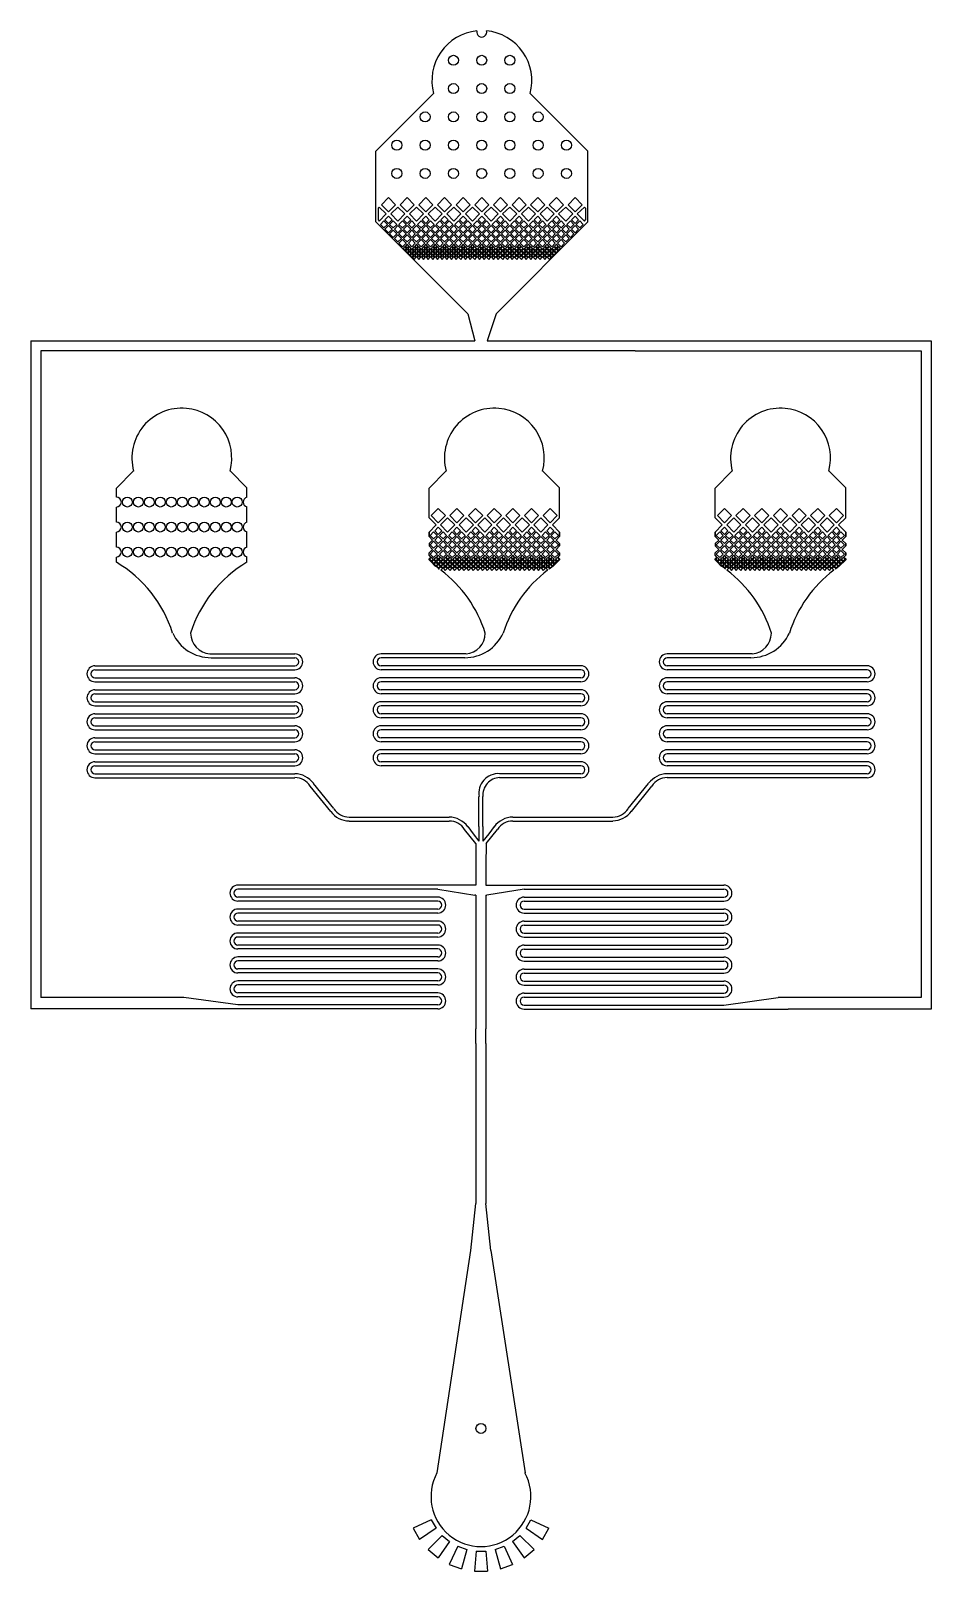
# Model space of a CAD drawing. Header units: inches. Extents: x 1277 to 1304299, y 7085 to 100777.
# Drawn here: x 1295288 to 1304299, y 85361 to 100777 of the extents above.
import ezdxf

# ---------------------------------------------------------------- set-up
doc = ezdxf.new("R2010")
doc.units = ezdxf.units.IN
doc.header["$MEASUREMENT"] = 0

msp = doc.modelspace()

# ---------------------------------------------------------------- linework, layer by layer
for p, q in [((1298742, 99572), (1299319, 100150)), ((1300285, 100150), (1300863, 99572)), ((1298742, 98865), (1298742, 99572)), ((1300863, 98865), (1300863, 99572)), ((1298774, 99014), (1298764, 99004)), ((1298774, 99014), (1298764, 99004)), ((1298764, 99004), (1298764, 98884)), ((1298845, 98944), (1298774, 99014)), ((1298868, 99108), (1298797, 99037)), ((1298797, 99037), (1298868, 98966)), ((1298938, 99037), (1298868, 99108)), ((1298868, 98966), (1298938, 99037)), ((1298961, 99014), (1298890, 98944)), ((1299032, 98944), (1298961, 99014)), ((1299054, 99108), (1298984, 99037)), ((1298984, 99037), (1299054, 98966)), ((1299125, 99037), (1299054, 99108)), ((1299054, 98966), (1299125, 99037)), ((1299148, 99014), (1299077, 98944)), ((1299218, 98944), (1299148, 99014)), ((1299241, 99108), (1299170, 99037)), ((1299170, 99037), (1299241, 98966)), ((1299312, 99037), (1299241, 99108)), ((1299241, 98966), (1299312, 99037)), ((1299334, 99014), (1299264, 98944)), ((1299405, 98944), (1299334, 99014)), ((1299428, 99108), (1299357, 99037)), ((1299357, 99037), (1299428, 98966)), ((1299499, 99037), (1299428, 99108)), ((1299428, 98966), (1299499, 99037)), ((1299521, 99014), (1299450, 98944)), ((1299592, 98944), (1299521, 99014)), ((1299614, 99108), (1299544, 99037)), ((1299544, 99037), (1299614, 98966)), ((1299685, 99037), (1299614, 99108)), ((1299614, 98966), (1299685, 99037)), ((1299708, 99014), (1299637, 98944)), ((1299779, 98944), (1299708, 99014)), ((1299801, 99108), (1299730, 99037)), ((1299730, 99037), (1299801, 98966)), ((1299872, 99037), (1299801, 99108)), ((1299801, 98966), (1299872, 99037)), ((1299894, 99014), (1299824, 98944)), ((1299965, 98944), (1299894, 99014)), ((1299988, 99108), (1299917, 99037)), ((1299917, 99037), (1299988, 98966)), ((1300059, 99037), (1299988, 99108)), ((1299988, 98966), (1300059, 99037)), ((1300081, 99014), (1300010, 98944)), ((1300152, 98944), (1300081, 99014)), ((1300175, 99108), (1300104, 99037)), ((1300104, 99037), (1300175, 98966)), ((1300245, 99037), (1300175, 99108)), ((1300175, 98966), (1300245, 99037)), ((1300268, 99014), (1300197, 98944)), ((1300339, 98944), (1300268, 99014)), ((1300361, 99108), (1300290, 99037)), ((1300290, 99037), (1300361, 98966)), ((1300432, 99037), (1300361, 99108)), ((1300361, 98966), (1300432, 99037)), ((1300455, 99014), (1300384, 98944)), ((1300525, 98944), (1300455, 99014)), ((1300548, 99108), (1300477, 99037)), ((1300477, 99037), (1300548, 98966)), ((1300619, 99037), (1300548, 99108)), ((1300548, 98966), (1300619, 99037)), ((1300641, 99014), (1300570, 98944)), ((1300712, 98944), (1300641, 99014)), ((1300735, 99108), (1300664, 99037)), ((1300664, 99037), (1300735, 98966)), ((1300805, 99037), (1300735, 99108)), ((1300735, 98966), (1300805, 99037)), ((1300828, 99014), (1300757, 98944)), ((1300828, 99014), (1300757, 98944)), ((1300828, 99014), (1300757, 98944)), ((1300838, 99004), (1300828, 99014)), ((1300838, 99004), (1300828, 99014)), ((1300838, 99004), (1300828, 99014)), ((1300828, 99014), (1300838, 99004)), ((1300838, 99004), (1300838, 98884)), ((1299661, 97946), (1298742, 98865)), ((1298764, 98884), (1298774, 98873)), ((1298774, 98873), (1298845, 98944)), ((1298821, 98874), (1298786, 98839)), ((1298786, 98839), (1298821, 98804)), ((1298856, 98839), (1298821, 98874)), ((1298821, 98804), (1298856, 98839)), ((1298868, 98921), (1298832, 98886)), ((1298832, 98886), (1298868, 98850)), ((1298868, 98828), (1298832, 98792)), ((1298903, 98886), (1298868, 98921)), ((1298868, 98850), (1298903, 98886)), ((1298903, 98792), (1298868, 98828)), ((1298914, 98874), (1298879, 98839)), ((1298879, 98839), (1298914, 98804)), ((1298890, 98944), (1298961, 98873)), ((1298950, 98839), (1298914, 98874)), ((1298914, 98804), (1298950, 98839)), ((1298961, 98828), (1298926, 98792)), ((1298961, 98873), (1299032, 98944)), ((1298996, 98792), (1298961, 98828)), ((1299008, 98874), (1298972, 98839)), ((1298972, 98839), (1299008, 98804)), ((1299043, 98839), (1299008, 98874)), ((1299008, 98804), (1299043, 98839)), ((1299054, 98921), (1299019, 98886)), ((1299019, 98886), (1299054, 98850)), ((1299054, 98828), (1299019, 98792)), ((1299090, 98886), (1299054, 98921)), ((1299054, 98850), (1299090, 98886)), ((1299090, 98792), (1299054, 98828)), ((1299101, 98874), (1299066, 98839)), ((1299066, 98839), (1299101, 98804)), ((1299077, 98944), (1299148, 98873)), ((1299136, 98839), (1299101, 98874)), ((1299101, 98804), (1299136, 98839)), ((1299148, 98828), (1299112, 98792)), ((1299148, 98873), (1299218, 98944)), ((1299183, 98792), (1299148, 98828)), ((1299194, 98874), (1299159, 98839)), ((1299159, 98839), (1299194, 98804)), ((1299230, 98839), (1299194, 98874)), ((1299194, 98804), (1299230, 98839)), ((1299241, 98921), (1299206, 98886)), ((1299206, 98886), (1299241, 98850)), ((1299241, 98828), (1299206, 98792)), ((1299276, 98886), (1299241, 98921)), ((1299241, 98850), (1299276, 98886)), ((1299276, 98792), (1299241, 98828)), ((1299288, 98874), (1299252, 98839)), ((1299252, 98839), (1299288, 98804)), ((1299264, 98944), (1299334, 98873)), ((1299323, 98839), (1299288, 98874)), ((1299288, 98804), (1299323, 98839)), ((1299334, 98828), (1299299, 98792)), ((1299334, 98873), (1299405, 98944)), ((1299370, 98792), (1299334, 98828)), ((1299381, 98874), (1299346, 98839)), ((1299346, 98839), (1299381, 98804)), ((1299416, 98839), (1299381, 98874)), ((1299381, 98804), (1299416, 98839)), ((1299428, 98921), (1299392, 98886)), ((1299392, 98886), (1299428, 98850)), ((1299428, 98828), (1299392, 98792)), ((1299463, 98886), (1299428, 98921)), ((1299428, 98850), (1299463, 98886)), ((1299463, 98792), (1299428, 98828)), ((1299474, 98874), (1299439, 98839)), ((1299439, 98839), (1299474, 98804)), ((1299450, 98944), (1299521, 98873)), ((1299510, 98839), (1299474, 98874)), ((1299474, 98804), (1299510, 98839)), ((1299521, 98828), (1299486, 98792)), ((1299521, 98873), (1299592, 98944)), ((1299556, 98792), (1299521, 98828)), ((1299568, 98874), (1299532, 98839)), ((1299532, 98839), (1299568, 98804)), ((1299603, 98839), (1299568, 98874)), ((1299568, 98804), (1299603, 98839)), ((1299614, 98921), (1299579, 98886)), ((1299579, 98886), (1299614, 98850)), ((1299614, 98828), (1299579, 98792)), ((1299650, 98886), (1299614, 98921)), ((1299614, 98850), (1299650, 98886)), ((1299650, 98792), (1299614, 98828)), ((1299661, 98874), (1299626, 98839)), ((1299626, 98839), (1299661, 98804)), ((1299637, 98944), (1299708, 98873)), ((1299697, 98839), (1299661, 98874)), ((1299661, 98804), (1299697, 98839)), ((1299708, 98828), (1299672, 98792)), ((1299708, 98873), (1299779, 98944)), ((1299743, 98792), (1299708, 98828)), ((1299754, 98874), (1299719, 98839)), ((1299719, 98839), (1299754, 98804)), ((1299790, 98839), (1299754, 98874)), ((1299754, 98804), (1299790, 98839)), ((1299801, 98921), (1299766, 98886)), ((1299766, 98886), (1299801, 98850)), ((1299801, 98828), (1299766, 98792)), ((1299837, 98886), (1299801, 98921)), ((1299801, 98850), (1299837, 98886)), ((1299837, 98792), (1299801, 98828)), ((1299848, 98874), (1299812, 98839)), ((1299812, 98839), (1299848, 98804)), ((1299824, 98944), (1299894, 98873)), ((1299883, 98839), (1299848, 98874)), ((1299848, 98804), (1299883, 98839)), ((1299894, 98828), (1299859, 98792)), ((1299894, 98873), (1299965, 98944)), ((1299930, 98792), (1299894, 98828)), ((1299941, 98874), (1299906, 98839)), ((1299906, 98839), (1299941, 98804)), ((1299977, 98839), (1299941, 98874)), ((1299941, 98804), (1299977, 98839)), ((1300863, 98865), (1299944, 97946)), ((1299988, 98921), (1299952, 98886)), ((1299952, 98886), (1299988, 98850)), ((1299988, 98828), (1299952, 98792)), ((1300023, 98886), (1299988, 98921)), ((1299988, 98850), (1300023, 98886)), ((1300023, 98792), (1299988, 98828)), ((1300034, 98874), (1299999, 98839)), ((1299999, 98839), (1300034, 98804)), ((1300010, 98944), (1300081, 98873)), ((1300070, 98839), (1300034, 98874)), ((1300034, 98804), (1300070, 98839)), ((1300081, 98828), (1300046, 98792)), ((1300081, 98873), (1300152, 98944)), ((1300117, 98792), (1300081, 98828)), ((1300128, 98874), (1300092, 98839)), ((1300092, 98839), (1300128, 98804)), ((1300163, 98839), (1300128, 98874)), ((1300128, 98804), (1300163, 98839)), ((1300175, 98921), (1300139, 98886)), ((1300139, 98886), (1300175, 98850)), ((1300175, 98828), (1300139, 98792)), ((1300210, 98886), (1300175, 98921)), ((1300175, 98850), (1300210, 98886)), ((1300210, 98792), (1300175, 98828)), ((1300221, 98874), (1300186, 98839)), ((1300186, 98839), (1300221, 98804)), ((1300197, 98944), (1300268, 98873)), ((1300257, 98839), (1300221, 98874)), ((1300221, 98804), (1300257, 98839)), ((1300268, 98828), (1300232, 98792)), ((1300268, 98873), (1300339, 98944)), ((1300303, 98792), (1300268, 98828)), ((1300315, 98874), (1300279, 98839)), ((1300279, 98839), (1300315, 98804)), ((1300350, 98839), (1300315, 98874)), ((1300315, 98804), (1300350, 98839)), ((1300361, 98921), (1300326, 98886)), ((1300326, 98886), (1300361, 98850)), ((1300361, 98828), (1300326, 98792)), ((1300397, 98886), (1300361, 98921)), ((1300361, 98850), (1300397, 98886)), ((1300397, 98792), (1300361, 98828)), ((1300408, 98874), (1300372, 98839)), ((1300372, 98839), (1300408, 98804)), ((1300384, 98944), (1300455, 98873)), ((1300443, 98839), (1300408, 98874)), ((1300408, 98804), (1300443, 98839)), ((1300455, 98828), (1300419, 98792)), ((1300455, 98873), (1300525, 98944)), ((1300490, 98792), (1300455, 98828)), ((1300501, 98874), (1300466, 98839)), ((1300466, 98839), (1300501, 98804)), ((1300537, 98839), (1300501, 98874)), ((1300501, 98804), (1300537, 98839)), ((1300548, 98921), (1300513, 98886)), ((1300513, 98886), (1300548, 98850)), ((1300548, 98828), (1300513, 98792)), ((1300583, 98886), (1300548, 98921)), ((1300548, 98850), (1300583, 98886)), ((1300583, 98792), (1300548, 98828)), ((1300595, 98874), (1300559, 98839)), ((1300559, 98839), (1300595, 98804)), ((1300570, 98944), (1300641, 98873)), ((1300630, 98839), (1300595, 98874)), ((1300595, 98804), (1300630, 98839)), ((1300641, 98828), (1300606, 98792)), ((1300641, 98873), (1300712, 98944)), ((1300677, 98792), (1300641, 98828)), ((1300688, 98874), (1300653, 98839)), ((1300653, 98839), (1300688, 98804)), ((1300723, 98839), (1300688, 98874)), ((1300688, 98804), (1300723, 98839)), ((1300735, 98921), (1300699, 98886)), ((1300699, 98886), (1300735, 98850)), ((1300735, 98828), (1300699, 98792)), ((1300770, 98886), (1300735, 98921)), ((1300735, 98850), (1300770, 98886)), ((1300770, 98792), (1300735, 98828)), ((1300781, 98874), (1300746, 98839)), ((1300746, 98839), (1300781, 98804)), ((1300757, 98944), (1300828, 98873)), ((1300757, 98944), (1300828, 98873)), ((1300757, 98944), (1300828, 98873)), ((1300817, 98839), (1300781, 98874)), ((1300781, 98804), (1300817, 98839)), ((1300828, 98873), (1300838, 98884)), ((1300828, 98873), (1300838, 98884)), ((1300828, 98873), (1300838, 98884)), ((1298832, 98792), (1298868, 98757)), ((1298868, 98757), (1298903, 98792)), ((1298914, 98781), (1298879, 98746)), ((1298879, 98746), (1298914, 98710)), ((1298950, 98746), (1298914, 98781)), ((1298914, 98710), (1298950, 98746)), ((1298926, 98792), (1298961, 98757)), ((1298961, 98734), (1298926, 98699)), ((1298961, 98734), (1298926, 98699)), ((1298961, 98734), (1298926, 98699)), ((1298926, 98699), (1298961, 98664)), ((1298926, 98699), (1298961, 98664)), ((1298926, 98699), (1298961, 98664)), ((1298961, 98757), (1298996, 98792)), ((1298996, 98699), (1298961, 98734)), ((1298996, 98699), (1298961, 98734)), ((1298996, 98699), (1298961, 98734)), ((1298961, 98664), (1298996, 98699)), ((1298961, 98664), (1298996, 98699)), ((1298961, 98664), (1298996, 98699)), ((1299008, 98781), (1298972, 98746)), ((1298972, 98746), (1299008, 98710)), ((1299008, 98688), (1298972, 98652)), ((1299008, 98688), (1298972, 98652)), ((1299008, 98688), (1298972, 98652)), ((1299043, 98746), (1299008, 98781)), ((1299008, 98710), (1299043, 98746)), ((1299043, 98652), (1299008, 98688)), ((1299043, 98652), (1299008, 98688)), ((1299043, 98652), (1299008, 98688)), ((1299019, 98792), (1299054, 98757)), ((1299054, 98734), (1299019, 98699)), ((1299054, 98734), (1299019, 98699)), ((1299054, 98734), (1299019, 98699)), ((1299019, 98699), (1299054, 98664)), ((1299019, 98699), (1299054, 98664)), ((1299019, 98699), (1299054, 98664)), ((1299054, 98757), (1299090, 98792)), ((1299090, 98699), (1299054, 98734)), ((1299090, 98699), (1299054, 98734)), ((1299090, 98699), (1299054, 98734)), ((1299054, 98664), (1299090, 98699)), ((1299054, 98664), (1299090, 98699)), ((1299054, 98664), (1299090, 98699)), ((1299101, 98781), (1299066, 98746)), ((1299066, 98746), (1299101, 98710)), ((1299101, 98688), (1299066, 98652)), ((1299101, 98688), (1299066, 98652)), ((1299101, 98688), (1299066, 98652)), ((1299136, 98746), (1299101, 98781)), ((1299101, 98710), (1299136, 98746)), ((1299136, 98652), (1299101, 98688)), ((1299136, 98652), (1299101, 98688)), ((1299136, 98652), (1299101, 98688)), ((1299112, 98792), (1299148, 98757)), ((1299148, 98734), (1299112, 98699)), ((1299148, 98734), (1299112, 98699)), ((1299148, 98734), (1299112, 98699)), ((1299112, 98699), (1299148, 98664)), ((1299112, 98699), (1299148, 98664)), ((1299112, 98699), (1299148, 98664)), ((1299148, 98757), (1299183, 98792)), ((1299183, 98699), (1299148, 98734)), ((1299183, 98699), (1299148, 98734)), ((1299183, 98699), (1299148, 98734)), ((1299148, 98664), (1299183, 98699)), ((1299148, 98664), (1299183, 98699)), ((1299148, 98664), (1299183, 98699)), ((1299194, 98781), (1299159, 98746)), ((1299159, 98746), (1299194, 98710)), ((1299194, 98688), (1299159, 98652)), ((1299194, 98688), (1299159, 98652)), ((1299194, 98688), (1299159, 98652)), ((1299230, 98746), (1299194, 98781)), ((1299194, 98710), (1299230, 98746)), ((1299230, 98652), (1299194, 98688)), ((1299230, 98652), (1299194, 98688)), ((1299230, 98652), (1299194, 98688)), ((1299206, 98792), (1299241, 98757)), ((1299241, 98734), (1299206, 98699)), ((1299241, 98734), (1299206, 98699)), ((1299241, 98734), (1299206, 98699)), ((1299206, 98699), (1299241, 98664)), ((1299206, 98699), (1299241, 98664)), ((1299206, 98699), (1299241, 98664)), ((1299241, 98757), (1299276, 98792)), ((1299276, 98699), (1299241, 98734)), ((1299276, 98699), (1299241, 98734)), ((1299276, 98699), (1299241, 98734)), ((1299241, 98664), (1299276, 98699)), ((1299241, 98664), (1299276, 98699)), ((1299241, 98664), (1299276, 98699)), ((1299288, 98781), (1299252, 98746)), ((1299252, 98746), (1299288, 98710)), ((1299288, 98688), (1299252, 98652)), ((1299288, 98688), (1299252, 98652)), ((1299288, 98688), (1299252, 98652)), ((1299323, 98746), (1299288, 98781)), ((1299288, 98710), (1299323, 98746)), ((1299323, 98652), (1299288, 98688)), ((1299323, 98652), (1299288, 98688)), ((1299323, 98652), (1299288, 98688)), ((1299299, 98792), (1299334, 98757)), ((1299334, 98734), (1299299, 98699)), ((1299334, 98734), (1299299, 98699)), ((1299334, 98734), (1299299, 98699)), ((1299299, 98699), (1299334, 98664)), ((1299299, 98699), (1299334, 98664)), ((1299299, 98699), (1299334, 98664)), ((1299334, 98757), (1299370, 98792)), ((1299370, 98699), (1299334, 98734)), ((1299370, 98699), (1299334, 98734)), ((1299370, 98699), (1299334, 98734)), ((1299334, 98664), (1299370, 98699)), ((1299334, 98664), (1299370, 98699)), ((1299334, 98664), (1299370, 98699)), ((1299381, 98781), (1299346, 98746)), ((1299346, 98746), (1299381, 98710)), ((1299381, 98688), (1299346, 98652)), ((1299381, 98688), (1299346, 98652)), ((1299381, 98688), (1299346, 98652)), ((1299416, 98746), (1299381, 98781)), ((1299381, 98710), (1299416, 98746)), ((1299416, 98652), (1299381, 98688)), ((1299416, 98652), (1299381, 98688)), ((1299416, 98652), (1299381, 98688)), ((1299392, 98792), (1299428, 98757)), ((1299428, 98734), (1299392, 98699)), ((1299428, 98734), (1299392, 98699)), ((1299428, 98734), (1299392, 98699)), ((1299392, 98699), (1299428, 98664)), ((1299392, 98699), (1299428, 98664)), ((1299392, 98699), (1299428, 98664)), ((1299428, 98757), (1299463, 98792)), ((1299463, 98699), (1299428, 98734)), ((1299463, 98699), (1299428, 98734)), ((1299463, 98699), (1299428, 98734)), ((1299428, 98664), (1299463, 98699)), ((1299428, 98664), (1299463, 98699)), ((1299428, 98664), (1299463, 98699)), ((1299474, 98781), (1299439, 98746)), ((1299439, 98746), (1299474, 98710)), ((1299474, 98688), (1299439, 98652)), ((1299474, 98688), (1299439, 98652)), ((1299474, 98688), (1299439, 98652)), ((1299510, 98746), (1299474, 98781)), ((1299474, 98710), (1299510, 98746)), ((1299510, 98652), (1299474, 98688)), ((1299510, 98652), (1299474, 98688)), ((1299510, 98652), (1299474, 98688)), ((1299486, 98792), (1299521, 98757)), ((1299521, 98734), (1299486, 98699)), ((1299521, 98734), (1299486, 98699)), ((1299521, 98734), (1299486, 98699)), ((1299486, 98699), (1299521, 98664)), ((1299486, 98699), (1299521, 98664)), ((1299486, 98699), (1299521, 98664)), ((1299521, 98757), (1299556, 98792)), ((1299556, 98699), (1299521, 98734)), ((1299556, 98699), (1299521, 98734)), ((1299556, 98699), (1299521, 98734)), ((1299521, 98664), (1299556, 98699)), ((1299521, 98664), (1299556, 98699)), ((1299521, 98664), (1299556, 98699)), ((1299568, 98781), (1299532, 98746)), ((1299532, 98746), (1299568, 98710)), ((1299568, 98688), (1299532, 98652)), ((1299568, 98688), (1299532, 98652)), ((1299568, 98688), (1299532, 98652)), ((1299603, 98746), (1299568, 98781)), ((1299568, 98710), (1299603, 98746)), ((1299603, 98652), (1299568, 98688)), ((1299603, 98652), (1299568, 98688)), ((1299603, 98652), (1299568, 98688)), ((1299579, 98792), (1299614, 98757)), ((1299614, 98734), (1299579, 98699)), ((1299614, 98734), (1299579, 98699)), ((1299614, 98734), (1299579, 98699)), ((1299579, 98699), (1299614, 98664)), ((1299579, 98699), (1299614, 98664)), ((1299579, 98699), (1299614, 98664)), ((1299614, 98757), (1299650, 98792)), ((1299650, 98699), (1299614, 98734)), ((1299650, 98699), (1299614, 98734)), ((1299650, 98699), (1299614, 98734)), ((1299614, 98664), (1299650, 98699)), ((1299614, 98664), (1299650, 98699)), ((1299614, 98664), (1299650, 98699)), ((1299661, 98781), (1299626, 98746)), ((1299626, 98746), (1299661, 98710)), ((1299661, 98688), (1299626, 98652)), ((1299661, 98688), (1299626, 98652)), ((1299661, 98688), (1299626, 98652)), ((1299697, 98746), (1299661, 98781)), ((1299661, 98710), (1299697, 98746)), ((1299697, 98652), (1299661, 98688)), ((1299697, 98652), (1299661, 98688)), ((1299697, 98652), (1299661, 98688)), ((1299672, 98792), (1299708, 98757)), ((1299708, 98734), (1299672, 98699)), ((1299708, 98734), (1299672, 98699)), ((1299708, 98734), (1299672, 98699)), ((1299672, 98699), (1299708, 98664)), ((1299672, 98699), (1299708, 98664)), ((1299672, 98699), (1299708, 98664)), ((1299708, 98757), (1299743, 98792)), ((1299743, 98699), (1299708, 98734)), ((1299743, 98699), (1299708, 98734)), ((1299743, 98699), (1299708, 98734)), ((1299708, 98664), (1299743, 98699)), ((1299708, 98664), (1299743, 98699)), ((1299708, 98664), (1299743, 98699)), ((1299754, 98781), (1299719, 98746)), ((1299719, 98746), (1299754, 98710)), ((1299754, 98688), (1299719, 98652)), ((1299754, 98688), (1299719, 98652)), ((1299754, 98688), (1299719, 98652)), ((1299790, 98746), (1299754, 98781)), ((1299754, 98710), (1299790, 98746)), ((1299790, 98652), (1299754, 98688)), ((1299790, 98652), (1299754, 98688)), ((1299790, 98652), (1299754, 98688)), ((1299766, 98792), (1299801, 98757)), ((1299801, 98734), (1299766, 98699)), ((1299801, 98734), (1299766, 98699)), ((1299801, 98734), (1299766, 98699)), ((1299766, 98699), (1299801, 98664)), ((1299766, 98699), (1299801, 98664)), ((1299766, 98699), (1299801, 98664)), ((1299801, 98757), (1299837, 98792)), ((1299837, 98699), (1299801, 98734)), ((1299837, 98699), (1299801, 98734)), ((1299837, 98699), (1299801, 98734)), ((1299801, 98664), (1299837, 98699)), ((1299801, 98664), (1299837, 98699)), ((1299801, 98664), (1299837, 98699)), ((1299848, 98781), (1299812, 98746)), ((1299812, 98746), (1299848, 98710)), ((1299848, 98688), (1299812, 98652)), ((1299848, 98688), (1299812, 98652)), ((1299848, 98688), (1299812, 98652)), ((1299883, 98746), (1299848, 98781)), ((1299848, 98710), (1299883, 98746)), ((1299883, 98652), (1299848, 98688)), ((1299883, 98652), (1299848, 98688)), ((1299883, 98652), (1299848, 98688)), ((1299859, 98792), (1299894, 98757)), ((1299894, 98734), (1299859, 98699)), ((1299894, 98734), (1299859, 98699)), ((1299894, 98734), (1299859, 98699)), ((1299859, 98699), (1299894, 98664)), ((1299859, 98699), (1299894, 98664)), ((1299859, 98699), (1299894, 98664)), ((1299894, 98757), (1299930, 98792)), ((1299930, 98699), (1299894, 98734)), ((1299930, 98699), (1299894, 98734)), ((1299930, 98699), (1299894, 98734)), ((1299894, 98664), (1299930, 98699)), ((1299894, 98664), (1299930, 98699)), ((1299894, 98664), (1299930, 98699)), ((1299941, 98781), (1299906, 98746)), ((1299906, 98746), (1299941, 98710)), ((1299941, 98688), (1299906, 98652)), ((1299941, 98688), (1299906, 98652)), ((1299941, 98688), (1299906, 98652)), ((1299977, 98746), (1299941, 98781)), ((1299941, 98710), (1299977, 98746)), ((1299977, 98652), (1299941, 98688)), ((1299977, 98652), (1299941, 98688)), ((1299977, 98652), (1299941, 98688)), ((1299952, 98792), (1299988, 98757)), ((1299988, 98734), (1299952, 98699)), ((1299988, 98734), (1299952, 98699)), ((1299988, 98734), (1299952, 98699)), ((1299952, 98699), (1299988, 98664)), ((1299952, 98699), (1299988, 98664)), ((1299952, 98699), (1299988, 98664)), ((1299988, 98757), (1300023, 98792)), ((1300023, 98699), (1299988, 98734)), ((1300023, 98699), (1299988, 98734)), ((1300023, 98699), (1299988, 98734)), ((1299988, 98664), (1300023, 98699)), ((1299988, 98664), (1300023, 98699)), ((1299988, 98664), (1300023, 98699)), ((1300034, 98781), (1299999, 98746)), ((1299999, 98746), (1300034, 98710)), ((1300034, 98688), (1299999, 98652)), ((1300034, 98688), (1299999, 98652)), ((1300034, 98688), (1299999, 98652)), ((1300070, 98746), (1300034, 98781)), ((1300034, 98710), (1300070, 98746)), ((1300070, 98652), (1300034, 98688)), ((1300070, 98652), (1300034, 98688)), ((1300070, 98652), (1300034, 98688)), ((1300046, 98792), (1300081, 98757)), ((1300081, 98734), (1300046, 98699)), ((1300081, 98734), (1300046, 98699)), ((1300081, 98734), (1300046, 98699)), ((1300046, 98699), (1300081, 98664)), ((1300046, 98699), (1300081, 98664)), ((1300046, 98699), (1300081, 98664)), ((1300081, 98757), (1300117, 98792)), ((1300117, 98699), (1300081, 98734)), ((1300117, 98699), (1300081, 98734)), ((1300117, 98699), (1300081, 98734)), ((1300081, 98664), (1300117, 98699)), ((1300081, 98664), (1300117, 98699)), ((1300081, 98664), (1300117, 98699)), ((1300128, 98781), (1300092, 98746)), ((1300092, 98746), (1300128, 98710)), ((1300128, 98688), (1300092, 98652)), ((1300128, 98688), (1300092, 98652)), ((1300128, 98688), (1300092, 98652)), ((1300163, 98746), (1300128, 98781)), ((1300128, 98710), (1300163, 98746)), ((1300163, 98652), (1300128, 98688)), ((1300163, 98652), (1300128, 98688)), ((1300163, 98652), (1300128, 98688)), ((1300139, 98792), (1300175, 98757)), ((1300175, 98734), (1300139, 98699)), ((1300175, 98734), (1300139, 98699)), ((1300175, 98734), (1300139, 98699)), ((1300139, 98699), (1300175, 98664)), ((1300139, 98699), (1300175, 98664)), ((1300139, 98699), (1300175, 98664)), ((1300175, 98757), (1300210, 98792)), ((1300210, 98699), (1300175, 98734)), ((1300210, 98699), (1300175, 98734)), ((1300210, 98699), (1300175, 98734)), ((1300175, 98664), (1300210, 98699)), ((1300175, 98664), (1300210, 98699)), ((1300175, 98664), (1300210, 98699)), ((1300221, 98781), (1300186, 98746)), ((1300186, 98746), (1300221, 98710)), ((1300221, 98688), (1300186, 98652)), ((1300221, 98688), (1300186, 98652)), ((1300221, 98688), (1300186, 98652)), ((1300257, 98746), (1300221, 98781)), ((1300221, 98710), (1300257, 98746)), ((1300257, 98652), (1300221, 98688)), ((1300257, 98652), (1300221, 98688)), ((1300257, 98652), (1300221, 98688)), ((1300232, 98792), (1300268, 98757)), ((1300268, 98734), (1300232, 98699)), ((1300268, 98734), (1300232, 98699)), ((1300268, 98734), (1300232, 98699)), ((1300232, 98699), (1300268, 98664)), ((1300232, 98699), (1300268, 98664)), ((1300232, 98699), (1300268, 98664)), ((1300268, 98757), (1300303, 98792)), ((1300303, 98699), (1300268, 98734)), ((1300303, 98699), (1300268, 98734)), ((1300303, 98699), (1300268, 98734)), ((1300268, 98664), (1300303, 98699)), ((1300268, 98664), (1300303, 98699)), ((1300268, 98664), (1300303, 98699)), ((1300315, 98781), (1300279, 98746)), ((1300279, 98746), (1300315, 98710)), ((1300315, 98688), (1300279, 98652)), ((1300315, 98688), (1300279, 98652)), ((1300315, 98688), (1300279, 98652)), ((1300350, 98746), (1300315, 98781)), ((1300315, 98710), (1300350, 98746)), ((1300350, 98652), (1300315, 98688)), ((1300350, 98652), (1300315, 98688)), ((1300350, 98652), (1300315, 98688)), ((1300326, 98792), (1300361, 98757)), ((1300361, 98734), (1300326, 98699)), ((1300361, 98734), (1300326, 98699)), ((1300361, 98734), (1300326, 98699)), ((1300326, 98699), (1300361, 98664)), ((1300326, 98699), (1300361, 98664)), ((1300326, 98699), (1300361, 98664)), ((1300361, 98757), (1300397, 98792)), ((1300397, 98699), (1300361, 98734)), ((1300397, 98699), (1300361, 98734)), ((1300397, 98699), (1300361, 98734)), ((1300361, 98664), (1300397, 98699)), ((1300361, 98664), (1300397, 98699)), ((1300361, 98664), (1300397, 98699)), ((1300408, 98781), (1300372, 98746)), ((1300372, 98746), (1300408, 98710)), ((1300408, 98688), (1300372, 98652)), ((1300408, 98688), (1300372, 98652)), ((1300408, 98688), (1300372, 98652)), ((1300443, 98746), (1300408, 98781)), ((1300408, 98710), (1300443, 98746)), ((1300443, 98652), (1300408, 98688)), ((1300443, 98652), (1300408, 98688)), ((1300443, 98652), (1300408, 98688)), ((1300419, 98792), (1300455, 98757)), ((1300455, 98734), (1300419, 98699)), ((1300455, 98734), (1300419, 98699)), ((1300455, 98734), (1300419, 98699)), ((1300419, 98699), (1300455, 98664)), ((1300419, 98699), (1300455, 98664)), ((1300419, 98699), (1300455, 98664)), ((1300455, 98757), (1300490, 98792)), ((1300490, 98699), (1300455, 98734)), ((1300490, 98699), (1300455, 98734)), ((1300490, 98699), (1300455, 98734)), ((1300455, 98664), (1300490, 98699)), ((1300455, 98664), (1300490, 98699)), ((1300455, 98664), (1300490, 98699)), ((1300501, 98781), (1300466, 98746)), ((1300466, 98746), (1300501, 98710)), ((1300501, 98688), (1300466, 98652)), ((1300501, 98688), (1300466, 98652)), ((1300501, 98688), (1300466, 98652)), ((1300537, 98746), (1300501, 98781)), ((1300501, 98710), (1300537, 98746)), ((1300537, 98652), (1300501, 98688)), ((1300537, 98652), (1300501, 98688)), ((1300537, 98652), (1300501, 98688)), ((1300513, 98792), (1300548, 98757)), ((1300548, 98734), (1300513, 98699)), ((1300548, 98734), (1300513, 98699)), ((1300548, 98734), (1300513, 98699)), ((1300513, 98699), (1300548, 98664)), ((1300513, 98699), (1300548, 98664)), ((1300513, 98699), (1300548, 98664)), ((1300548, 98757), (1300583, 98792)), ((1300583, 98699), (1300548, 98734)), ((1300583, 98699), (1300548, 98734)), ((1300583, 98699), (1300548, 98734)), ((1300548, 98664), (1300583, 98699)), ((1300548, 98664), (1300583, 98699)), ((1300548, 98664), (1300583, 98699)), ((1300595, 98781), (1300559, 98746)), ((1300559, 98746), (1300595, 98710)), ((1300595, 98688), (1300559, 98652)), ((1300595, 98688), (1300559, 98652)), ((1300595, 98688), (1300559, 98652)), ((1300630, 98746), (1300595, 98781)), ((1300595, 98710), (1300630, 98746)), ((1300630, 98652), (1300595, 98688)), ((1300630, 98652), (1300595, 98688)), ((1300630, 98652), (1300595, 98688)), ((1300606, 98792), (1300641, 98757)), ((1300641, 98734), (1300606, 98699)), ((1300641, 98734), (1300606, 98699)), ((1300641, 98734), (1300606, 98699)), ((1300606, 98699), (1300641, 98664)), ((1300606, 98699), (1300641, 98664)), ((1300606, 98699), (1300641, 98664)), ((1300641, 98757), (1300677, 98792)), ((1300677, 98699), (1300641, 98734)), ((1300677, 98699), (1300641, 98734)), ((1300677, 98699), (1300641, 98734)), ((1300641, 98664), (1300677, 98699)), ((1300641, 98664), (1300677, 98699)), ((1300641, 98664), (1300677, 98699)), ((1300688, 98781), (1300653, 98746)), ((1300653, 98746), (1300688, 98710)), ((1300723, 98746), (1300688, 98781)), ((1300688, 98710), (1300723, 98746)), ((1300699, 98792), (1300735, 98757)), ((1300735, 98757), (1300770, 98792)), ((1298972, 98652), (1299008, 98617)), ((1298972, 98652), (1299008, 98617)), ((1298972, 98652), (1299008, 98617)), ((1299008, 98617), (1299043, 98652)), ((1299008, 98617), (1299043, 98652)), ((1299008, 98617), (1299043, 98652)), ((1299031, 98618), (1299013, 98600)), ((1299013, 98600), (1299031, 98582)), ((1299049, 98600), (1299031, 98618)), ((1299031, 98582), (1299049, 98600)), ((1299054, 98641), (1299037, 98623)), ((1299037, 98623), (1299054, 98606)), ((1299054, 98594), (1299037, 98577)), ((1299037, 98577), (1299054, 98559)), ((1299072, 98623), (1299054, 98641)), ((1299054, 98606), (1299072, 98623)), ((1299072, 98577), (1299054, 98594)), ((1299054, 98559), (1299072, 98577)), ((1299078, 98618), (1299060, 98600)), ((1299060, 98600), (1299078, 98582)), ((1299078, 98571), (1299060, 98553)), ((1299060, 98553), (1299078, 98536)), ((1299066, 98652), (1299101, 98617)), ((1299066, 98652), (1299101, 98617)), ((1299066, 98652), (1299101, 98617)), ((1299095, 98600), (1299078, 98618)), ((1299078, 98582), (1299095, 98600)), ((1299095, 98553), (1299078, 98571)), ((1299078, 98536), (1299095, 98553)), ((1299101, 98594), (1299083, 98577)), ((1299083, 98577), (1299101, 98559)), ((1299101, 98548), (1299083, 98530)), ((1299083, 98530), (1299101, 98512)), ((1299101, 98617), (1299136, 98652)), ((1299101, 98617), (1299136, 98652)), ((1299101, 98617), (1299136, 98652)), ((1299119, 98577), (1299101, 98594)), ((1299101, 98559), (1299119, 98577)), ((1299119, 98530), (1299101, 98548)), ((1299101, 98512), (1299119, 98530)), ((1299124, 98618), (1299107, 98600)), ((1299107, 98600), (1299124, 98582)), ((1299124, 98571), (1299107, 98553)), ((1299107, 98553), (1299124, 98536)), ((1299124, 98524), (1299107, 98507)), ((1299142, 98600), (1299124, 98618)), ((1299124, 98582), (1299142, 98600)), ((1299142, 98553), (1299124, 98571)), ((1299124, 98536), (1299142, 98553)), ((1299142, 98507), (1299124, 98524)), ((1299148, 98641), (1299130, 98623)), ((1299130, 98623), (1299148, 98606)), ((1299148, 98594), (1299130, 98577)), ((1299130, 98577), (1299148, 98559)), ((1299148, 98548), (1299130, 98530)), ((1299130, 98530), (1299148, 98512)), ((1299165, 98623), (1299148, 98641)), ((1299148, 98606), (1299165, 98623)), ((1299165, 98577), (1299148, 98594)), ((1299148, 98559), (1299165, 98577)), ((1299165, 98530), (1299148, 98548)), ((1299148, 98512), (1299165, 98530)), ((1299171, 98618), (1299153, 98600)), ((1299153, 98600), (1299171, 98582)), ((1299171, 98571), (1299153, 98553)), ((1299153, 98553), (1299171, 98536)), ((1299171, 98524), (1299153, 98507)), ((1299159, 98652), (1299194, 98617)), ((1299159, 98652), (1299194, 98617)), ((1299159, 98652), (1299194, 98617)), ((1299189, 98600), (1299171, 98618)), ((1299171, 98582), (1299189, 98600)), ((1299189, 98553), (1299171, 98571)), ((1299171, 98536), (1299189, 98553)), ((1299189, 98507), (1299171, 98524)), ((1299194, 98594), (1299177, 98577)), ((1299177, 98577), (1299194, 98559)), ((1299194, 98548), (1299177, 98530)), ((1299177, 98530), (1299194, 98512)), ((1299194, 98617), (1299230, 98652)), ((1299194, 98617), (1299230, 98652)), ((1299194, 98617), (1299230, 98652)), ((1299212, 98577), (1299194, 98594)), ((1299194, 98559), (1299212, 98577)), ((1299212, 98530), (1299194, 98548)), ((1299194, 98512), (1299212, 98530)), ((1299218, 98618), (1299200, 98600)), ((1299200, 98600), (1299218, 98582)), ((1299218, 98571), (1299200, 98553)), ((1299200, 98553), (1299218, 98536)), ((1299218, 98524), (1299200, 98507)), ((1299235, 98600), (1299218, 98618)), ((1299218, 98582), (1299235, 98600)), ((1299235, 98553), (1299218, 98571)), ((1299218, 98536), (1299235, 98553)), ((1299235, 98507), (1299218, 98524)), ((1299241, 98641), (1299223, 98623)), ((1299223, 98623), (1299241, 98606)), ((1299241, 98594), (1299223, 98577)), ((1299223, 98577), (1299241, 98559)), ((1299241, 98548), (1299223, 98530)), ((1299223, 98530), (1299241, 98512)), ((1299259, 98623), (1299241, 98641)), ((1299241, 98606), (1299259, 98623)), ((1299259, 98577), (1299241, 98594)), ((1299241, 98559), (1299259, 98577)), ((1299259, 98530), (1299241, 98548)), ((1299241, 98512), (1299259, 98530)), ((1299264, 98618), (1299247, 98600)), ((1299247, 98600), (1299264, 98582)), ((1299264, 98571), (1299247, 98553)), ((1299247, 98553), (1299264, 98536)), ((1299264, 98524), (1299247, 98507)), ((1299252, 98652), (1299288, 98617)), ((1299252, 98652), (1299288, 98617)), ((1299252, 98652), (1299288, 98617)), ((1299282, 98600), (1299264, 98618)), ((1299264, 98582), (1299282, 98600)), ((1299282, 98553), (1299264, 98571)), ((1299264, 98536), (1299282, 98553)), ((1299282, 98507), (1299264, 98524)), ((1299288, 98594), (1299270, 98577)), ((1299270, 98577), (1299288, 98559)), ((1299288, 98548), (1299270, 98530)), ((1299270, 98530), (1299288, 98512)), ((1299288, 98617), (1299323, 98652)), ((1299288, 98617), (1299323, 98652)), ((1299288, 98617), (1299323, 98652)), ((1299305, 98577), (1299288, 98594)), ((1299288, 98559), (1299305, 98577)), ((1299305, 98530), (1299288, 98548)), ((1299288, 98512), (1299305, 98530)), ((1299311, 98618), (1299293, 98600)), ((1299293, 98600), (1299311, 98582)), ((1299311, 98571), (1299293, 98553)), ((1299293, 98553), (1299311, 98536)), ((1299311, 98524), (1299293, 98507)), ((1299329, 98600), (1299311, 98618)), ((1299311, 98582), (1299329, 98600)), ((1299329, 98553), (1299311, 98571)), ((1299311, 98536), (1299329, 98553)), ((1299329, 98507), (1299311, 98524)), ((1299334, 98641), (1299317, 98623)), ((1299317, 98623), (1299334, 98606)), ((1299334, 98594), (1299317, 98577)), ((1299317, 98577), (1299334, 98559)), ((1299334, 98548), (1299317, 98530)), ((1299317, 98530), (1299334, 98512)), ((1299352, 98623), (1299334, 98641)), ((1299334, 98606), (1299352, 98623)), ((1299352, 98577), (1299334, 98594)), ((1299334, 98559), (1299352, 98577)), ((1299352, 98530), (1299334, 98548)), ((1299334, 98512), (1299352, 98530)), ((1299358, 98618), (1299340, 98600)), ((1299340, 98600), (1299358, 98582)), ((1299358, 98571), (1299340, 98553)), ((1299340, 98553), (1299358, 98536)), ((1299358, 98524), (1299340, 98507)), ((1299346, 98652), (1299381, 98617)), ((1299346, 98652), (1299381, 98617)), ((1299346, 98652), (1299381, 98617)), ((1299375, 98600), (1299358, 98618)), ((1299358, 98582), (1299375, 98600)), ((1299375, 98553), (1299358, 98571)), ((1299358, 98536), (1299375, 98553)), ((1299375, 98507), (1299358, 98524)), ((1299381, 98594), (1299363, 98577)), ((1299363, 98577), (1299381, 98559)), ((1299381, 98548), (1299363, 98530)), ((1299363, 98530), (1299381, 98512)), ((1299381, 98617), (1299416, 98652)), ((1299381, 98617), (1299416, 98652)), ((1299381, 98617), (1299416, 98652)), ((1299399, 98577), (1299381, 98594)), ((1299381, 98559), (1299399, 98577)), ((1299399, 98530), (1299381, 98548)), ((1299381, 98512), (1299399, 98530)), ((1299404, 98618), (1299387, 98600)), ((1299387, 98600), (1299404, 98582)), ((1299404, 98571), (1299387, 98553)), ((1299387, 98553), (1299404, 98536)), ((1299404, 98524), (1299387, 98507)), ((1299422, 98600), (1299404, 98618)), ((1299404, 98582), (1299422, 98600)), ((1299422, 98553), (1299404, 98571)), ((1299404, 98536), (1299422, 98553)), ((1299422, 98507), (1299404, 98524)), ((1299428, 98641), (1299410, 98623)), ((1299410, 98623), (1299428, 98606)), ((1299428, 98594), (1299410, 98577)), ((1299410, 98577), (1299428, 98559)), ((1299428, 98548), (1299410, 98530)), ((1299410, 98530), (1299428, 98512)), ((1299445, 98623), (1299428, 98641)), ((1299428, 98606), (1299445, 98623)), ((1299445, 98577), (1299428, 98594)), ((1299428, 98559), (1299445, 98577)), ((1299445, 98530), (1299428, 98548)), ((1299428, 98512), (1299445, 98530)), ((1299451, 98618), (1299433, 98600)), ((1299433, 98600), (1299451, 98582)), ((1299451, 98571), (1299433, 98553)), ((1299433, 98553), (1299451, 98536)), ((1299451, 98524), (1299433, 98507)), ((1299439, 98652), (1299474, 98617)), ((1299439, 98652), (1299474, 98617)), ((1299439, 98652), (1299474, 98617)), ((1299469, 98600), (1299451, 98618)), ((1299451, 98582), (1299469, 98600)), ((1299469, 98553), (1299451, 98571)), ((1299451, 98536), (1299469, 98553)), ((1299469, 98507), (1299451, 98524)), ((1299474, 98594), (1299457, 98577)), ((1299457, 98577), (1299474, 98559)), ((1299474, 98548), (1299457, 98530)), ((1299457, 98530), (1299474, 98512)), ((1299474, 98617), (1299510, 98652)), ((1299474, 98617), (1299510, 98652)), ((1299474, 98617), (1299510, 98652)), ((1299492, 98577), (1299474, 98594)), ((1299474, 98559), (1299492, 98577)), ((1299492, 98530), (1299474, 98548)), ((1299474, 98512), (1299492, 98530)), ((1299498, 98618), (1299480, 98600)), ((1299480, 98600), (1299498, 98582)), ((1299498, 98571), (1299480, 98553)), ((1299480, 98553), (1299498, 98536)), ((1299498, 98524), (1299480, 98507)), ((1299515, 98600), (1299498, 98618)), ((1299498, 98582), (1299515, 98600)), ((1299515, 98553), (1299498, 98571)), ((1299498, 98536), (1299515, 98553)), ((1299515, 98507), (1299498, 98524)), ((1299521, 98641), (1299503, 98623)), ((1299503, 98623), (1299521, 98606)), ((1299521, 98594), (1299503, 98577)), ((1299503, 98577), (1299521, 98559)), ((1299521, 98548), (1299503, 98530)), ((1299503, 98530), (1299521, 98512)), ((1299539, 98623), (1299521, 98641)), ((1299521, 98606), (1299539, 98623)), ((1299539, 98577), (1299521, 98594)), ((1299521, 98559), (1299539, 98577)), ((1299539, 98530), (1299521, 98548)), ((1299521, 98512), (1299539, 98530)), ((1299544, 98618), (1299527, 98600)), ((1299527, 98600), (1299544, 98582)), ((1299544, 98571), (1299527, 98553)), ((1299527, 98553), (1299544, 98536)), ((1299544, 98524), (1299527, 98507)), ((1299532, 98652), (1299568, 98617)), ((1299532, 98652), (1299568, 98617)), ((1299532, 98652), (1299568, 98617)), ((1299562, 98600), (1299544, 98618)), ((1299544, 98582), (1299562, 98600)), ((1299562, 98553), (1299544, 98571)), ((1299544, 98536), (1299562, 98553)), ((1299562, 98507), (1299544, 98524)), ((1299568, 98594), (1299550, 98577)), ((1299550, 98577), (1299568, 98559)), ((1299568, 98548), (1299550, 98530)), ((1299550, 98530), (1299568, 98512)), ((1299568, 98617), (1299603, 98652)), ((1299568, 98617), (1299603, 98652)), ((1299568, 98617), (1299603, 98652)), ((1299585, 98577), (1299568, 98594)), ((1299568, 98559), (1299585, 98577)), ((1299585, 98530), (1299568, 98548)), ((1299568, 98512), (1299585, 98530)), ((1299591, 98618), (1299573, 98600)), ((1299573, 98600), (1299591, 98582)), ((1299591, 98571), (1299573, 98553)), ((1299573, 98553), (1299591, 98536)), ((1299591, 98524), (1299573, 98507)), ((1299609, 98600), (1299591, 98618)), ((1299591, 98582), (1299609, 98600)), ((1299609, 98553), (1299591, 98571)), ((1299591, 98536), (1299609, 98553)), ((1299609, 98507), (1299591, 98524)), ((1299614, 98641), (1299597, 98623)), ((1299597, 98623), (1299614, 98606)), ((1299614, 98594), (1299597, 98577)), ((1299597, 98577), (1299614, 98559)), ((1299614, 98548), (1299597, 98530)), ((1299597, 98530), (1299614, 98512)), ((1299632, 98623), (1299614, 98641)), ((1299614, 98606), (1299632, 98623)), ((1299632, 98577), (1299614, 98594)), ((1299614, 98559), (1299632, 98577)), ((1299632, 98530), (1299614, 98548)), ((1299614, 98512), (1299632, 98530)), ((1299638, 98618), (1299620, 98600)), ((1299620, 98600), (1299638, 98582)), ((1299638, 98571), (1299620, 98553)), ((1299620, 98553), (1299638, 98536)), ((1299638, 98524), (1299620, 98507)), ((1299626, 98652), (1299661, 98617)), ((1299626, 98652), (1299661, 98617)), ((1299626, 98652), (1299661, 98617)), ((1299655, 98600), (1299638, 98618)), ((1299638, 98582), (1299655, 98600)), ((1299655, 98553), (1299638, 98571)), ((1299638, 98536), (1299655, 98553)), ((1299655, 98507), (1299638, 98524)), ((1299661, 98594), (1299643, 98577)), ((1299643, 98577), (1299661, 98559)), ((1299661, 98548), (1299643, 98530)), ((1299643, 98530), (1299661, 98512)), ((1299661, 98617), (1299697, 98652)), ((1299661, 98617), (1299697, 98652)), ((1299661, 98617), (1299697, 98652)), ((1299679, 98577), (1299661, 98594)), ((1299661, 98559), (1299679, 98577)), ((1299679, 98530), (1299661, 98548)), ((1299661, 98512), (1299679, 98530)), ((1299684, 98618), (1299667, 98600)), ((1299667, 98600), (1299684, 98582)), ((1299684, 98571), (1299667, 98553)), ((1299667, 98553), (1299684, 98536)), ((1299684, 98524), (1299667, 98507)), ((1299702, 98600), (1299684, 98618)), ((1299684, 98582), (1299702, 98600)), ((1299702, 98553), (1299684, 98571)), ((1299684, 98536), (1299702, 98553)), ((1299702, 98507), (1299684, 98524)), ((1299708, 98641), (1299690, 98623)), ((1299690, 98623), (1299708, 98606)), ((1299708, 98594), (1299690, 98577)), ((1299690, 98577), (1299708, 98559)), ((1299708, 98548), (1299690, 98530)), ((1299690, 98530), (1299708, 98512)), ((1299725, 98623), (1299708, 98641)), ((1299708, 98606), (1299725, 98623)), ((1299725, 98577), (1299708, 98594)), ((1299708, 98559), (1299725, 98577)), ((1299725, 98530), (1299708, 98548)), ((1299708, 98512), (1299725, 98530)), ((1299731, 98618), (1299713, 98600)), ((1299713, 98600), (1299731, 98582)), ((1299731, 98571), (1299713, 98553)), ((1299713, 98553), (1299731, 98536)), ((1299731, 98524), (1299713, 98507)), ((1299719, 98652), (1299754, 98617)), ((1299719, 98652), (1299754, 98617)), ((1299719, 98652), (1299754, 98617)), ((1299749, 98600), (1299731, 98618)), ((1299731, 98582), (1299749, 98600)), ((1299749, 98553), (1299731, 98571)), ((1299731, 98536), (1299749, 98553)), ((1299749, 98507), (1299731, 98524)), ((1299754, 98594), (1299737, 98577)), ((1299737, 98577), (1299754, 98559)), ((1299754, 98548), (1299737, 98530)), ((1299737, 98530), (1299754, 98512)), ((1299754, 98617), (1299790, 98652)), ((1299754, 98617), (1299790, 98652)), ((1299754, 98617), (1299790, 98652)), ((1299772, 98577), (1299754, 98594)), ((1299754, 98559), (1299772, 98577)), ((1299772, 98530), (1299754, 98548)), ((1299754, 98512), (1299772, 98530)), ((1299778, 98618), (1299760, 98600)), ((1299760, 98600), (1299778, 98582)), ((1299778, 98571), (1299760, 98553)), ((1299760, 98553), (1299778, 98536)), ((1299778, 98524), (1299760, 98507)), ((1299795, 98600), (1299778, 98618)), ((1299778, 98582), (1299795, 98600)), ((1299795, 98553), (1299778, 98571)), ((1299778, 98536), (1299795, 98553)), ((1299795, 98507), (1299778, 98524)), ((1299801, 98641), (1299783, 98623)), ((1299783, 98623), (1299801, 98606)), ((1299801, 98594), (1299783, 98577)), ((1299783, 98577), (1299801, 98559)), ((1299801, 98548), (1299783, 98530)), ((1299783, 98530), (1299801, 98512)), ((1299819, 98623), (1299801, 98641)), ((1299801, 98606), (1299819, 98623)), ((1299819, 98577), (1299801, 98594)), ((1299801, 98559), (1299819, 98577)), ((1299819, 98530), (1299801, 98548)), ((1299801, 98512), (1299819, 98530)), ((1299824, 98618), (1299807, 98600)), ((1299807, 98600), (1299824, 98582)), ((1299824, 98571), (1299807, 98553)), ((1299807, 98553), (1299824, 98536)), ((1299824, 98524), (1299807, 98507)), ((1299812, 98652), (1299848, 98617)), ((1299812, 98652), (1299848, 98617)), ((1299812, 98652), (1299848, 98617)), ((1299842, 98600), (1299824, 98618)), ((1299824, 98582), (1299842, 98600)), ((1299842, 98553), (1299824, 98571)), ((1299824, 98536), (1299842, 98553)), ((1299842, 98507), (1299824, 98524)), ((1299848, 98594), (1299830, 98577)), ((1299830, 98577), (1299848, 98559)), ((1299848, 98548), (1299830, 98530)), ((1299830, 98530), (1299848, 98512)), ((1299848, 98617), (1299883, 98652)), ((1299848, 98617), (1299883, 98652)), ((1299848, 98617), (1299883, 98652)), ((1299866, 98577), (1299848, 98594)), ((1299848, 98559), (1299866, 98577)), ((1299866, 98530), (1299848, 98548)), ((1299848, 98512), (1299866, 98530)), ((1299871, 98618), (1299853, 98600)), ((1299853, 98600), (1299871, 98582)), ((1299871, 98571), (1299853, 98553)), ((1299853, 98553), (1299871, 98536)), ((1299871, 98524), (1299853, 98507)), ((1299889, 98600), (1299871, 98618)), ((1299871, 98582), (1299889, 98600)), ((1299889, 98553), (1299871, 98571)), ((1299871, 98536), (1299889, 98553)), ((1299889, 98507), (1299871, 98524)), ((1299894, 98641), (1299877, 98623)), ((1299877, 98623), (1299894, 98606)), ((1299894, 98594), (1299877, 98577)), ((1299877, 98577), (1299894, 98559)), ((1299894, 98548), (1299877, 98530)), ((1299877, 98530), (1299894, 98512)), ((1299912, 98623), (1299894, 98641)), ((1299894, 98606), (1299912, 98623)), ((1299912, 98577), (1299894, 98594)), ((1299894, 98559), (1299912, 98577)), ((1299912, 98530), (1299894, 98548)), ((1299894, 98512), (1299912, 98530)), ((1299918, 98618), (1299900, 98600)), ((1299900, 98600), (1299918, 98582)), ((1299918, 98571), (1299900, 98553)), ((1299900, 98553), (1299918, 98536)), ((1299918, 98524), (1299900, 98507)), ((1299906, 98652), (1299941, 98617)), ((1299906, 98652), (1299941, 98617)), ((1299906, 98652), (1299941, 98617)), ((1299936, 98600), (1299918, 98618)), ((1299918, 98582), (1299936, 98600)), ((1299936, 98553), (1299918, 98571)), ((1299918, 98536), (1299936, 98553)), ((1299936, 98507), (1299918, 98524)), ((1299941, 98594), (1299923, 98577)), ((1299923, 98577), (1299941, 98559)), ((1299941, 98548), (1299923, 98530)), ((1299923, 98530), (1299941, 98512)), ((1299941, 98617), (1299977, 98652)), ((1299941, 98617), (1299977, 98652)), ((1299941, 98617), (1299977, 98652)), ((1299959, 98577), (1299941, 98594)), ((1299941, 98559), (1299959, 98577)), ((1299959, 98530), (1299941, 98548)), ((1299941, 98512), (1299959, 98530)), ((1299964, 98618), (1299947, 98600)), ((1299947, 98600), (1299964, 98582)), ((1299964, 98571), (1299947, 98553)), ((1299947, 98553), (1299964, 98536)), ((1299964, 98524), (1299947, 98507)), ((1299982, 98600), (1299964, 98618)), ((1299964, 98582), (1299982, 98600)), ((1299982, 98553), (1299964, 98571)), ((1299964, 98536), (1299982, 98553)), ((1299982, 98507), (1299964, 98524)), ((1299988, 98641), (1299970, 98623)), ((1299970, 98623), (1299988, 98606)), ((1299988, 98594), (1299970, 98577)), ((1299970, 98577), (1299988, 98559)), ((1299988, 98548), (1299970, 98530)), ((1299970, 98530), (1299988, 98512)), ((1300006, 98623), (1299988, 98641)), ((1299988, 98606), (1300006, 98623)), ((1300006, 98577), (1299988, 98594)), ((1299988, 98559), (1300006, 98577)), ((1300006, 98530), (1299988, 98548)), ((1299988, 98512), (1300006, 98530)), ((1300011, 98618), (1299993, 98600)), ((1299993, 98600), (1300011, 98582)), ((1300011, 98571), (1299993, 98553)), ((1299993, 98553), (1300011, 98536)), ((1300011, 98524), (1299993, 98507)), ((1299999, 98652), (1300034, 98617)), ((1299999, 98652), (1300034, 98617)), ((1299999, 98652), (1300034, 98617)), ((1300029, 98600), (1300011, 98618)), ((1300011, 98582), (1300029, 98600)), ((1300029, 98553), (1300011, 98571)), ((1300011, 98536), (1300029, 98553)), ((1300029, 98507), (1300011, 98524)), ((1300034, 98594), (1300017, 98577)), ((1300017, 98577), (1300034, 98559)), ((1300034, 98548), (1300017, 98530)), ((1300017, 98530), (1300034, 98512)), ((1300034, 98617), (1300070, 98652)), ((1300034, 98617), (1300070, 98652)), ((1300034, 98617), (1300070, 98652)), ((1300052, 98577), (1300034, 98594)), ((1300034, 98559), (1300052, 98577)), ((1300052, 98530), (1300034, 98548)), ((1300034, 98512), (1300052, 98530)), ((1300058, 98618), (1300040, 98600)), ((1300040, 98600), (1300058, 98582)), ((1300058, 98571), (1300040, 98553)), ((1300040, 98553), (1300058, 98536)), ((1300058, 98524), (1300040, 98507)), ((1300076, 98600), (1300058, 98618)), ((1300058, 98582), (1300076, 98600)), ((1300076, 98553), (1300058, 98571)), ((1300058, 98536), (1300076, 98553)), ((1300076, 98507), (1300058, 98524)), ((1300081, 98641), (1300063, 98623)), ((1300063, 98623), (1300081, 98606)), ((1300081, 98594), (1300063, 98577)), ((1300063, 98577), (1300081, 98559)), ((1300081, 98548), (1300063, 98530)), ((1300063, 98530), (1300081, 98512)), ((1300099, 98623), (1300081, 98641)), ((1300081, 98606), (1300099, 98623)), ((1300099, 98577), (1300081, 98594)), ((1300081, 98559), (1300099, 98577)), ((1300099, 98530), (1300081, 98548)), ((1300081, 98512), (1300099, 98530)), ((1300105, 98618), (1300087, 98600)), ((1300087, 98600), (1300105, 98582)), ((1300105, 98571), (1300087, 98553)), ((1300087, 98553), (1300105, 98536)), ((1300105, 98524), (1300087, 98507)), ((1300092, 98652), (1300128, 98617)), ((1300092, 98652), (1300128, 98617)), ((1300092, 98652), (1300128, 98617)), ((1300122, 98600), (1300105, 98618)), ((1300105, 98582), (1300122, 98600)), ((1300122, 98553), (1300105, 98571)), ((1300105, 98536), (1300122, 98553)), ((1300122, 98507), (1300105, 98524)), ((1300128, 98594), (1300110, 98577)), ((1300110, 98577), (1300128, 98559)), ((1300128, 98548), (1300110, 98530)), ((1300110, 98530), (1300128, 98512)), ((1300128, 98617), (1300163, 98652)), ((1300128, 98617), (1300163, 98652)), ((1300128, 98617), (1300163, 98652)), ((1300146, 98577), (1300128, 98594)), ((1300128, 98559), (1300146, 98577)), ((1300146, 98530), (1300128, 98548)), ((1300128, 98512), (1300146, 98530)), ((1300151, 98618), (1300133, 98600)), ((1300133, 98600), (1300151, 98582)), ((1300151, 98571), (1300133, 98553)), ((1300133, 98553), (1300151, 98536)), ((1300151, 98524), (1300133, 98507)), ((1300169, 98600), (1300151, 98618)), ((1300151, 98582), (1300169, 98600)), ((1300169, 98553), (1300151, 98571)), ((1300151, 98536), (1300169, 98553)), ((1300169, 98507), (1300151, 98524)), ((1300175, 98641), (1300157, 98623)), ((1300157, 98623), (1300175, 98606)), ((1300175, 98594), (1300157, 98577)), ((1300157, 98577), (1300175, 98559)), ((1300175, 98548), (1300157, 98530)), ((1300157, 98530), (1300175, 98512)), ((1300192, 98623), (1300175, 98641)), ((1300175, 98606), (1300192, 98623)), ((1300192, 98577), (1300175, 98594)), ((1300175, 98559), (1300192, 98577)), ((1300192, 98530), (1300175, 98548)), ((1300175, 98512), (1300192, 98530)), ((1300198, 98618), (1300180, 98600)), ((1300180, 98600), (1300198, 98582)), ((1300198, 98571), (1300180, 98553)), ((1300180, 98553), (1300198, 98536)), ((1300198, 98524), (1300180, 98507)), ((1300186, 98652), (1300221, 98617)), ((1300186, 98652), (1300221, 98617)), ((1300186, 98652), (1300221, 98617)), ((1300216, 98600), (1300198, 98618)), ((1300198, 98582), (1300216, 98600)), ((1300216, 98553), (1300198, 98571)), ((1300198, 98536), (1300216, 98553)), ((1300216, 98507), (1300198, 98524)), ((1300221, 98594), (1300203, 98577)), ((1300203, 98577), (1300221, 98559)), ((1300221, 98548), (1300203, 98530)), ((1300203, 98530), (1300221, 98512)), ((1300221, 98617), (1300257, 98652)), ((1300221, 98617), (1300257, 98652)), ((1300221, 98617), (1300257, 98652)), ((1300239, 98577), (1300221, 98594)), ((1300221, 98559), (1300239, 98577)), ((1300239, 98530), (1300221, 98548)), ((1300221, 98512), (1300239, 98530)), ((1300245, 98618), (1300227, 98600)), ((1300227, 98600), (1300245, 98582)), ((1300245, 98571), (1300227, 98553)), ((1300227, 98553), (1300245, 98536)), ((1300245, 98524), (1300227, 98507)), ((1300262, 98600), (1300245, 98618)), ((1300245, 98582), (1300262, 98600)), ((1300262, 98553), (1300245, 98571)), ((1300245, 98536), (1300262, 98553)), ((1300262, 98507), (1300245, 98524)), ((1300268, 98641), (1300250, 98623)), ((1300250, 98623), (1300268, 98606)), ((1300268, 98594), (1300250, 98577)), ((1300250, 98577), (1300268, 98559)), ((1300268, 98548), (1300250, 98530)), ((1300250, 98530), (1300268, 98512)), ((1300286, 98623), (1300268, 98641)), ((1300268, 98606), (1300286, 98623)), ((1300286, 98577), (1300268, 98594)), ((1300268, 98559), (1300286, 98577)), ((1300286, 98530), (1300268, 98548)), ((1300268, 98512), (1300286, 98530)), ((1300291, 98618), (1300274, 98600)), ((1300274, 98600), (1300291, 98582)), ((1300291, 98571), (1300274, 98553)), ((1300274, 98553), (1300291, 98536)), ((1300291, 98524), (1300274, 98507)), ((1300279, 98652), (1300315, 98617)), ((1300279, 98652), (1300315, 98617)), ((1300279, 98652), (1300315, 98617)), ((1300309, 98600), (1300291, 98618)), ((1300291, 98582), (1300309, 98600)), ((1300309, 98553), (1300291, 98571)), ((1300291, 98536), (1300309, 98553)), ((1300309, 98507), (1300291, 98524)), ((1300315, 98594), (1300297, 98577)), ((1300297, 98577), (1300315, 98559)), ((1300315, 98548), (1300297, 98530)), ((1300297, 98530), (1300315, 98512)), ((1300315, 98617), (1300350, 98652)), ((1300315, 98617), (1300350, 98652)), ((1300315, 98617), (1300350, 98652)), ((1300332, 98577), (1300315, 98594)), ((1300315, 98559), (1300332, 98577)), ((1300332, 98530), (1300315, 98548)), ((1300315, 98512), (1300332, 98530)), ((1300338, 98618), (1300320, 98600)), ((1300320, 98600), (1300338, 98582)), ((1300338, 98571), (1300320, 98553)), ((1300320, 98553), (1300338, 98536)), ((1300338, 98524), (1300320, 98507)), ((1300356, 98600), (1300338, 98618)), ((1300338, 98582), (1300356, 98600)), ((1300356, 98553), (1300338, 98571)), ((1300338, 98536), (1300356, 98553)), ((1300356, 98507), (1300338, 98524)), ((1300361, 98641), (1300344, 98623)), ((1300344, 98623), (1300361, 98606)), ((1300361, 98594), (1300344, 98577)), ((1300344, 98577), (1300361, 98559)), ((1300361, 98548), (1300344, 98530)), ((1300344, 98530), (1300361, 98512)), ((1300379, 98623), (1300361, 98641)), ((1300361, 98606), (1300379, 98623)), ((1300379, 98577), (1300361, 98594)), ((1300361, 98559), (1300379, 98577)), ((1300379, 98530), (1300361, 98548)), ((1300361, 98512), (1300379, 98530)), ((1300385, 98618), (1300367, 98600)), ((1300367, 98600), (1300385, 98582)), ((1300385, 98571), (1300367, 98553)), ((1300367, 98553), (1300385, 98536)), ((1300385, 98524), (1300367, 98507)), ((1300372, 98652), (1300408, 98617)), ((1300372, 98652), (1300408, 98617)), ((1300372, 98652), (1300408, 98617)), ((1300402, 98600), (1300385, 98618)), ((1300385, 98582), (1300402, 98600)), ((1300402, 98553), (1300385, 98571)), ((1300385, 98536), (1300402, 98553)), ((1300402, 98507), (1300385, 98524)), ((1300408, 98594), (1300390, 98577)), ((1300390, 98577), (1300408, 98559)), ((1300408, 98548), (1300390, 98530)), ((1300390, 98530), (1300408, 98512)), ((1300408, 98617), (1300443, 98652)), ((1300408, 98617), (1300443, 98652)), ((1300408, 98617), (1300443, 98652)), ((1300426, 98577), (1300408, 98594)), ((1300408, 98559), (1300426, 98577)), ((1300426, 98530), (1300408, 98548)), ((1300408, 98512), (1300426, 98530)), ((1300431, 98618), (1300414, 98600)), ((1300414, 98600), (1300431, 98582)), ((1300431, 98571), (1300414, 98553)), ((1300414, 98553), (1300431, 98536)), ((1300431, 98524), (1300414, 98507)), ((1300449, 98600), (1300431, 98618)), ((1300431, 98582), (1300449, 98600)), ((1300449, 98553), (1300431, 98571)), ((1300431, 98536), (1300449, 98553)), ((1300449, 98507), (1300431, 98524)), ((1300455, 98641), (1300437, 98623)), ((1300437, 98623), (1300455, 98606)), ((1300455, 98594), (1300437, 98577)), ((1300437, 98577), (1300455, 98559)), ((1300455, 98548), (1300437, 98530)), ((1300437, 98530), (1300455, 98512)), ((1300472, 98623), (1300455, 98641)), ((1300455, 98606), (1300472, 98623)), ((1300472, 98577), (1300455, 98594)), ((1300455, 98559), (1300472, 98577)), ((1300472, 98530), (1300455, 98548)), ((1300455, 98512), (1300472, 98530)), ((1300478, 98618), (1300460, 98600)), ((1300460, 98600), (1300478, 98582)), ((1300478, 98571), (1300460, 98553)), ((1300460, 98553), (1300478, 98536)), ((1300478, 98524), (1300460, 98507)), ((1300466, 98652), (1300501, 98617)), ((1300466, 98652), (1300501, 98617)), ((1300466, 98652), (1300501, 98617)), ((1300496, 98600), (1300478, 98618)), ((1300478, 98582), (1300496, 98600)), ((1300496, 98553), (1300478, 98571)), ((1300478, 98536), (1300496, 98553)), ((1300496, 98507), (1300478, 98524)), ((1300501, 98594), (1300484, 98577)), ((1300484, 98577), (1300501, 98559)), ((1300501, 98548), (1300484, 98530)), ((1300484, 98530), (1300501, 98512)), ((1300501, 98617), (1300537, 98652)), ((1300501, 98617), (1300537, 98652)), ((1300501, 98617), (1300537, 98652)), ((1300519, 98577), (1300501, 98594)), ((1300501, 98559), (1300519, 98577)), ((1300519, 98530), (1300501, 98548)), ((1300501, 98512), (1300519, 98530)), ((1300525, 98618), (1300507, 98600)), ((1300507, 98600), (1300525, 98582)), ((1300525, 98571), (1300507, 98553)), ((1300507, 98553), (1300525, 98536)), ((1300542, 98600), (1300525, 98618)), ((1300525, 98582), (1300542, 98600)), ((1300542, 98553), (1300525, 98571)), ((1300525, 98536), (1300542, 98553)), ((1300548, 98641), (1300530, 98623)), ((1300530, 98623), (1300548, 98606)), ((1300548, 98594), (1300530, 98577)), ((1300530, 98577), (1300548, 98559)), ((1300566, 98623), (1300548, 98641)), ((1300548, 98606), (1300566, 98623)), ((1300566, 98577), (1300548, 98594)), ((1300548, 98559), (1300566, 98577)), ((1300571, 98618), (1300554, 98600)), ((1300554, 98600), (1300571, 98582)), ((1300559, 98652), (1300595, 98617)), ((1300559, 98652), (1300595, 98617)), ((1300559, 98652), (1300595, 98617)), ((1300589, 98600), (1300571, 98618)), ((1300571, 98582), (1300589, 98600)), ((1300595, 98617), (1300630, 98652)), ((1300595, 98617), (1300630, 98652)), ((1300595, 98617), (1300630, 98652)), ((1299107, 98507), (1299124, 98489)), ((1299124, 98489), (1299142, 98507)), ((1299153, 98507), (1299171, 98489)), ((1299171, 98489), (1299189, 98507)), ((1299200, 98507), (1299218, 98489)), ((1299218, 98489), (1299235, 98507)), ((1299247, 98507), (1299264, 98489)), ((1299264, 98489), (1299282, 98507)), ((1299293, 98507), (1299311, 98489)), ((1299311, 98489), (1299329, 98507)), ((1299340, 98507), (1299358, 98489)), ((1299358, 98489), (1299375, 98507)), ((1299387, 98507), (1299404, 98489)), ((1299404, 98489), (1299422, 98507)), ((1299433, 98507), (1299451, 98489)), ((1299451, 98489), (1299469, 98507)), ((1299480, 98507), (1299498, 98489)), ((1299498, 98489), (1299515, 98507)), ((1299527, 98507), (1299544, 98489)), ((1299544, 98489), (1299562, 98507)), ((1299573, 98507), (1299591, 98489)), ((1299591, 98489), (1299609, 98507)), ((1299620, 98507), (1299638, 98489)), ((1299638, 98489), (1299655, 98507)), ((1299667, 98507), (1299684, 98489)), ((1299684, 98489), (1299702, 98507)), ((1299713, 98507), (1299731, 98489)), ((1299731, 98489), (1299749, 98507)), ((1299760, 98507), (1299778, 98489)), ((1299778, 98489), (1299795, 98507)), ((1299807, 98507), (1299824, 98489)), ((1299824, 98489), (1299842, 98507)), ((1299853, 98507), (1299871, 98489)), ((1299871, 98489), (1299889, 98507)), ((1299900, 98507), (1299918, 98489)), ((1299918, 98489), (1299936, 98507)), ((1299947, 98507), (1299964, 98489)), ((1299964, 98489), (1299982, 98507)), ((1299993, 98507), (1300011, 98489)), ((1300011, 98489), (1300029, 98507)), ((1300040, 98507), (1300058, 98489)), ((1300058, 98489), (1300076, 98507)), ((1300087, 98507), (1300105, 98489)), ((1300105, 98489), (1300122, 98507)), ((1300133, 98507), (1300151, 98489)), ((1300151, 98489), (1300169, 98507)), ((1300180, 98507), (1300198, 98489)), ((1300198, 98489), (1300216, 98507)), ((1300227, 98507), (1300245, 98489)), ((1300245, 98489), (1300262, 98507)), ((1300274, 98507), (1300291, 98489)), ((1300291, 98489), (1300309, 98507)), ((1300320, 98507), (1300338, 98489)), ((1300338, 98489), (1300356, 98507)), ((1300367, 98507), (1300385, 98489)), ((1300385, 98489), (1300402, 98507)), ((1300414, 98507), (1300431, 98489)), ((1300431, 98489), (1300449, 98507)), ((1300460, 98507), (1300478, 98489)), ((1300478, 98489), (1300496, 98507)), ((1299661, 97946), (1299731, 97673)), ((1299944, 97946), (1299855, 97673)), ((1295288, 97673), (1295288, 91337)), ((1295288, 97673), (1299731, 97673)), ((1299855, 97673), (1304299, 97673)), ((1304299, 97673), (1304298, 91336)), ((1301335, 97573), (1295388, 97573)), ((1295388, 97573), (1295388, 91451)), ((1301335, 97573), (1304199, 97573)), ((1304199, 97573), (1304198, 91451)), ((1296144, 96200), (1296316, 96372)), ((1297282, 96372), (1297451, 96202)), ((1299273, 96200), (1299444, 96372)), ((1300410, 96372), (1300579, 96202)), ((1302136, 96200), (1302308, 96372)), ((1303274, 96372), (1303443, 96202)), ((1296144, 96111), (1296144, 96200)), ((1297451, 96109), (1297451, 96202)), ((1299273, 95903), (1299273, 96200)), ((1300579, 95903), (1300579, 96202)), ((1302136, 95903), (1302136, 96200)), ((1303443, 95903), (1303443, 96202)), ((1296144, 95861), (1296144, 96011)), ((1297451, 95859), (1297451, 96013)), ((1299343, 95832), (1299273, 95903)), ((1299366, 95996), (1299295, 95925)), ((1299295, 95925), (1299366, 95854)), ((1299437, 95925), (1299366, 95996)), ((1299366, 95854), (1299437, 95925)), ((1299459, 95903), (1299389, 95832)), ((1299530, 95832), (1299459, 95903)), ((1299553, 95996), (1299482, 95925)), ((1299482, 95925), (1299553, 95854)), ((1299623, 95925), (1299553, 95996)), ((1299553, 95854), (1299623, 95925)), ((1299646, 95903), (1299575, 95832)), ((1299717, 95832), (1299646, 95903)), ((1299739, 95996), (1299669, 95925)), ((1299669, 95925), (1299739, 95854)), ((1299810, 95925), (1299739, 95996)), ((1299739, 95854), (1299810, 95925)), ((1299833, 95903), (1299762, 95832)), ((1299903, 95832), (1299833, 95903)), ((1299926, 95996), (1299855, 95925)), ((1299855, 95925), (1299926, 95854)), ((1299997, 95925), (1299926, 95996)), ((1299926, 95854), (1299997, 95925)), ((1300019, 95903), (1299949, 95832)), ((1300090, 95832), (1300019, 95903)), ((1300113, 95996), (1300042, 95925)), ((1300042, 95925), (1300113, 95854)), ((1300183, 95925), (1300113, 95996)), ((1300113, 95854), (1300183, 95925)), ((1300206, 95903), (1300135, 95832)), ((1300277, 95832), (1300206, 95903)), ((1300299, 95996), (1300229, 95925)), ((1300229, 95925), (1300299, 95854)), ((1300370, 95925), (1300299, 95996)), ((1300299, 95854), (1300370, 95925)), ((1300393, 95903), (1300322, 95832)), ((1300463, 95832), (1300393, 95903)), ((1300486, 95996), (1300415, 95925)), ((1300415, 95925), (1300486, 95854)), ((1300557, 95925), (1300486, 95996)), ((1300486, 95854), (1300557, 95925)), ((1300579, 95903), (1300509, 95832)), ((1302207, 95832), (1302136, 95903)), ((1302230, 95996), (1302159, 95925)), ((1302159, 95925), (1302230, 95854)), ((1302300, 95925), (1302230, 95996)), ((1302230, 95854), (1302300, 95925)), ((1302323, 95903), (1302252, 95832)), ((1302394, 95832), (1302323, 95903)), ((1302416, 95996), (1302345, 95925)), ((1302345, 95925), (1302416, 95854)), ((1302487, 95925), (1302416, 95996)), ((1302416, 95854), (1302487, 95925)), ((1302510, 95903), (1302439, 95832)), ((1302580, 95832), (1302510, 95903)), ((1302603, 95996), (1302532, 95925)), ((1302532, 95925), (1302603, 95854)), ((1302674, 95925), (1302603, 95996)), ((1302603, 95854), (1302674, 95925)), ((1302696, 95903), (1302625, 95832)), ((1302767, 95832), (1302696, 95903)), ((1302790, 95996), (1302719, 95925)), ((1302719, 95925), (1302790, 95854)), ((1302860, 95925), (1302790, 95996)), ((1302790, 95854), (1302860, 95925)), ((1302883, 95903), (1302812, 95832)), ((1302954, 95832), (1302883, 95903)), ((1302976, 95996), (1302906, 95925)), ((1302906, 95925), (1302976, 95854)), ((1303047, 95925), (1302976, 95996)), ((1302976, 95854), (1303047, 95925)), ((1303070, 95903), (1302999, 95832)), ((1303140, 95832), (1303070, 95903)), ((1303163, 95996), (1303092, 95925)), ((1303092, 95925), (1303163, 95854)), ((1303234, 95925), (1303163, 95996)), ((1303163, 95854), (1303234, 95925)), ((1303256, 95903), (1303186, 95832)), ((1303327, 95832), (1303256, 95903)), ((1303350, 95996), (1303279, 95925)), ((1303279, 95925), (1303350, 95854)), ((1303420, 95925), (1303350, 95996)), ((1303350, 95854), (1303420, 95925)), ((1303443, 95903), (1303372, 95832)), ((1296144, 95611), (1296144, 95761)), ((1297451, 95609), (1297451, 95763)), ((1299273, 95761), (1299343, 95832)), ((1299273, 95761), (1299273, 95716)), ((1299273, 95716), (1299273, 95761)), ((1299319, 95763), (1299284, 95727)), ((1299355, 95727), (1299319, 95763)), ((1299366, 95809), (1299331, 95774)), ((1299331, 95774), (1299366, 95738)), ((1299401, 95774), (1299366, 95809)), ((1299366, 95738), (1299401, 95774)), ((1299413, 95763), (1299377, 95727)), ((1299389, 95832), (1299459, 95761)), ((1299448, 95727), (1299413, 95763)), ((1299459, 95761), (1299530, 95832)), ((1299506, 95763), (1299471, 95727)), ((1299541, 95727), (1299506, 95763)), ((1299553, 95809), (1299517, 95774)), ((1299517, 95774), (1299553, 95738)), ((1299588, 95774), (1299553, 95809)), ((1299553, 95738), (1299588, 95774)), ((1299599, 95763), (1299564, 95727)), ((1299575, 95832), (1299646, 95761)), ((1299635, 95727), (1299599, 95763)), ((1299646, 95761), (1299717, 95832)), ((1299693, 95763), (1299657, 95727)), ((1299728, 95727), (1299693, 95763)), ((1299739, 95809), (1299704, 95774)), ((1299704, 95774), (1299739, 95738)), ((1299775, 95774), (1299739, 95809)), ((1299739, 95738), (1299775, 95774)), ((1299786, 95763), (1299751, 95727)), ((1299762, 95832), (1299833, 95761)), ((1299821, 95727), (1299786, 95763)), ((1299833, 95761), (1299903, 95832)), ((1299879, 95763), (1299844, 95727)), ((1299915, 95727), (1299879, 95763)), ((1299926, 95809), (1299891, 95774)), ((1299891, 95774), (1299926, 95738)), ((1299961, 95774), (1299926, 95809)), ((1299926, 95738), (1299961, 95774)), ((1299973, 95763), (1299937, 95727)), ((1299949, 95832), (1300019, 95761)), ((1300008, 95727), (1299973, 95763)), ((1300019, 95761), (1300090, 95832)), ((1300066, 95763), (1300031, 95727)), ((1300101, 95727), (1300066, 95763)), ((1300113, 95809), (1300077, 95774)), ((1300077, 95774), (1300113, 95738)), ((1300148, 95774), (1300113, 95809)), ((1300113, 95738), (1300148, 95774)), ((1300159, 95763), (1300124, 95727)), ((1300135, 95832), (1300206, 95761)), ((1300195, 95727), (1300159, 95763)), ((1300206, 95761), (1300277, 95832)), ((1300253, 95763), (1300217, 95727)), ((1300288, 95727), (1300253, 95763)), ((1300299, 95809), (1300264, 95774)), ((1300264, 95774), (1300299, 95738)), ((1300335, 95774), (1300299, 95809)), ((1300299, 95738), (1300335, 95774)), ((1300346, 95763), (1300311, 95727)), ((1300322, 95832), (1300393, 95761)), ((1300381, 95727), (1300346, 95763)), ((1300393, 95761), (1300463, 95832)), ((1300439, 95763), (1300404, 95727)), ((1300475, 95727), (1300439, 95763)), ((1300486, 95809), (1300451, 95774)), ((1300451, 95774), (1300486, 95738)), ((1300521, 95774), (1300486, 95809)), ((1300486, 95738), (1300521, 95774)), ((1300533, 95763), (1300497, 95727)), ((1300509, 95832), (1300579, 95761)), ((1300568, 95727), (1300533, 95763)), ((1300579, 95761), (1300579, 95716)), ((1300579, 95716), (1300579, 95761)), ((1302136, 95761), (1302207, 95832)), ((1302136, 95761), (1302136, 95716)), ((1302136, 95716), (1302136, 95761)), ((1302183, 95763), (1302147, 95727)), ((1302218, 95727), (1302183, 95763)), ((1302230, 95809), (1302194, 95774)), ((1302194, 95774), (1302230, 95738)), ((1302265, 95774), (1302230, 95809)), ((1302230, 95738), (1302265, 95774)), ((1302276, 95763), (1302241, 95727)), ((1302252, 95832), (1302323, 95761)), ((1302312, 95727), (1302276, 95763)), ((1302323, 95761), (1302394, 95832)), ((1302370, 95763), (1302334, 95727)), ((1302405, 95727), (1302370, 95763)), ((1302416, 95809), (1302381, 95774)), ((1302381, 95774), (1302416, 95738)), ((1302452, 95774), (1302416, 95809)), ((1302416, 95738), (1302452, 95774)), ((1302463, 95763), (1302428, 95727)), ((1302439, 95832), (1302510, 95761)), ((1302498, 95727), (1302463, 95763)), ((1302510, 95761), (1302580, 95832)), ((1302556, 95763), (1302521, 95727)), ((1302592, 95727), (1302556, 95763)), ((1302603, 95809), (1302568, 95774)), ((1302568, 95774), (1302603, 95738)), ((1302638, 95774), (1302603, 95809)), ((1302603, 95738), (1302638, 95774)), ((1302650, 95763), (1302614, 95727)), ((1302625, 95832), (1302696, 95761)), ((1302685, 95727), (1302650, 95763)), ((1302696, 95761), (1302767, 95832)), ((1302743, 95763), (1302708, 95727)), ((1302778, 95727), (1302743, 95763)), ((1302790, 95809), (1302754, 95774)), ((1302754, 95774), (1302790, 95738)), ((1302825, 95774), (1302790, 95809)), ((1302790, 95738), (1302825, 95774)), ((1302836, 95763), (1302801, 95727)), ((1302812, 95832), (1302883, 95761)), ((1302872, 95727), (1302836, 95763)), ((1302883, 95761), (1302954, 95832)), ((1302930, 95763), (1302894, 95727)), ((1302965, 95727), (1302930, 95763)), ((1302976, 95809), (1302941, 95774)), ((1302941, 95774), (1302976, 95738)), ((1303012, 95774), (1302976, 95809)), ((1302976, 95738), (1303012, 95774)), ((1303023, 95763), (1302988, 95727)), ((1302999, 95832), (1303070, 95761)), ((1303058, 95727), (1303023, 95763)), ((1303070, 95761), (1303140, 95832)), ((1303116, 95763), (1303081, 95727)), ((1303152, 95727), (1303116, 95763)), ((1303163, 95809), (1303128, 95774)), ((1303128, 95774), (1303163, 95738)), ((1303198, 95774), (1303163, 95809)), ((1303163, 95738), (1303198, 95774)), ((1303210, 95763), (1303174, 95727)), ((1303186, 95832), (1303256, 95761)), ((1303245, 95727), (1303210, 95763)), ((1303256, 95761), (1303327, 95832)), ((1303303, 95763), (1303268, 95727)), ((1303338, 95727), (1303303, 95763)), ((1303350, 95809), (1303314, 95774)), ((1303314, 95774), (1303350, 95738)), ((1303385, 95774), (1303350, 95809)), ((1303350, 95738), (1303385, 95774)), ((1303396, 95763), (1303361, 95727)), ((1303372, 95832), (1303443, 95761)), ((1303432, 95727), (1303396, 95763)), ((1303443, 95761), (1303443, 95716)), ((1303443, 95716), (1303443, 95761)), ((1299308, 95680), (1299273, 95716)), ((1299273, 95645), (1299308, 95680)), ((1299273, 95645), (1299273, 95622)), ((1299308, 95587), (1299273, 95622)), ((1299308, 95587), (1299273, 95622)), ((1299308, 95587), (1299273, 95622)), ((1299273, 95552), (1299308, 95587)), ((1299273, 95552), (1299308, 95587)), ((1299273, 95552), (1299308, 95587)), ((1299284, 95727), (1299319, 95692)), ((1299319, 95669), (1299284, 95634)), ((1299284, 95634), (1299319, 95598)), ((1299319, 95692), (1299355, 95727)), ((1299355, 95634), (1299319, 95669)), ((1299319, 95598), (1299355, 95634)), ((1299366, 95716), (1299331, 95680)), ((1299331, 95680), (1299366, 95645)), ((1299366, 95622), (1299331, 95587)), ((1299366, 95622), (1299331, 95587)), ((1299366, 95622), (1299331, 95587)), ((1299331, 95587), (1299366, 95552)), ((1299331, 95587), (1299366, 95552)), ((1299331, 95587), (1299366, 95552)), ((1299401, 95680), (1299366, 95716)), ((1299366, 95645), (1299401, 95680)), ((1299401, 95587), (1299366, 95622)), ((1299401, 95587), (1299366, 95622)), ((1299401, 95587), (1299366, 95622)), ((1299366, 95552), (1299401, 95587)), ((1299366, 95552), (1299401, 95587)), ((1299366, 95552), (1299401, 95587)), ((1299377, 95727), (1299413, 95692)), ((1299413, 95669), (1299377, 95634)), ((1299377, 95634), (1299413, 95598)), ((1299413, 95692), (1299448, 95727)), ((1299448, 95634), (1299413, 95669)), ((1299413, 95598), (1299448, 95634)), ((1299459, 95716), (1299424, 95680)), ((1299424, 95680), (1299459, 95645)), ((1299459, 95622), (1299424, 95587)), ((1299459, 95622), (1299424, 95587)), ((1299459, 95622), (1299424, 95587)), ((1299424, 95587), (1299459, 95552)), ((1299424, 95587), (1299459, 95552)), ((1299424, 95587), (1299459, 95552)), ((1299495, 95680), (1299459, 95716)), ((1299459, 95645), (1299495, 95680)), ((1299495, 95587), (1299459, 95622)), ((1299495, 95587), (1299459, 95622)), ((1299495, 95587), (1299459, 95622)), ((1299459, 95552), (1299495, 95587)), ((1299459, 95552), (1299495, 95587)), ((1299459, 95552), (1299495, 95587)), ((1299471, 95727), (1299506, 95692)), ((1299506, 95669), (1299471, 95634)), ((1299471, 95634), (1299506, 95598)), ((1299506, 95692), (1299541, 95727)), ((1299541, 95634), (1299506, 95669)), ((1299506, 95598), (1299541, 95634)), ((1299553, 95716), (1299517, 95680)), ((1299517, 95680), (1299553, 95645)), ((1299553, 95622), (1299517, 95587)), ((1299553, 95622), (1299517, 95587)), ((1299553, 95622), (1299517, 95587)), ((1299517, 95587), (1299553, 95552)), ((1299517, 95587), (1299553, 95552)), ((1299517, 95587), (1299553, 95552)), ((1299588, 95680), (1299553, 95716)), ((1299553, 95645), (1299588, 95680)), ((1299588, 95587), (1299553, 95622)), ((1299588, 95587), (1299553, 95622)), ((1299588, 95587), (1299553, 95622)), ((1299553, 95552), (1299588, 95587)), ((1299553, 95552), (1299588, 95587)), ((1299553, 95552), (1299588, 95587)), ((1299564, 95727), (1299599, 95692)), ((1299599, 95669), (1299564, 95634)), ((1299564, 95634), (1299599, 95598)), ((1299599, 95692), (1299635, 95727)), ((1299635, 95634), (1299599, 95669)), ((1299599, 95598), (1299635, 95634)), ((1299646, 95716), (1299611, 95680)), ((1299611, 95680), (1299646, 95645)), ((1299646, 95622), (1299611, 95587)), ((1299646, 95622), (1299611, 95587)), ((1299646, 95622), (1299611, 95587)), ((1299611, 95587), (1299646, 95552)), ((1299611, 95587), (1299646, 95552)), ((1299611, 95587), (1299646, 95552)), ((1299681, 95680), (1299646, 95716)), ((1299646, 95645), (1299681, 95680)), ((1299681, 95587), (1299646, 95622)), ((1299681, 95587), (1299646, 95622)), ((1299681, 95587), (1299646, 95622)), ((1299646, 95552), (1299681, 95587)), ((1299646, 95552), (1299681, 95587)), ((1299646, 95552), (1299681, 95587)), ((1299657, 95727), (1299693, 95692)), ((1299693, 95669), (1299657, 95634)), ((1299657, 95634), (1299693, 95598)), ((1299693, 95692), (1299728, 95727)), ((1299728, 95634), (1299693, 95669)), ((1299693, 95598), (1299728, 95634)), ((1299739, 95716), (1299704, 95680)), ((1299704, 95680), (1299739, 95645)), ((1299739, 95622), (1299704, 95587)), ((1299739, 95622), (1299704, 95587)), ((1299739, 95622), (1299704, 95587)), ((1299704, 95587), (1299739, 95552)), ((1299704, 95587), (1299739, 95552)), ((1299704, 95587), (1299739, 95552)), ((1299775, 95680), (1299739, 95716)), ((1299739, 95645), (1299775, 95680)), ((1299775, 95587), (1299739, 95622)), ((1299775, 95587), (1299739, 95622)), ((1299775, 95587), (1299739, 95622)), ((1299739, 95552), (1299775, 95587)), ((1299739, 95552), (1299775, 95587)), ((1299739, 95552), (1299775, 95587)), ((1299751, 95727), (1299786, 95692)), ((1299786, 95669), (1299751, 95634)), ((1299751, 95634), (1299786, 95598)), ((1299786, 95692), (1299821, 95727)), ((1299821, 95634), (1299786, 95669)), ((1299786, 95598), (1299821, 95634)), ((1299833, 95716), (1299797, 95680)), ((1299797, 95680), (1299833, 95645)), ((1299833, 95622), (1299797, 95587)), ((1299833, 95622), (1299797, 95587)), ((1299833, 95622), (1299797, 95587)), ((1299797, 95587), (1299833, 95552)), ((1299797, 95587), (1299833, 95552)), ((1299797, 95587), (1299833, 95552)), ((1299868, 95680), (1299833, 95716)), ((1299833, 95645), (1299868, 95680)), ((1299868, 95587), (1299833, 95622)), ((1299868, 95587), (1299833, 95622)), ((1299868, 95587), (1299833, 95622)), ((1299833, 95552), (1299868, 95587)), ((1299833, 95552), (1299868, 95587)), ((1299833, 95552), (1299868, 95587)), ((1299844, 95727), (1299879, 95692)), ((1299879, 95669), (1299844, 95634)), ((1299844, 95634), (1299879, 95598)), ((1299879, 95692), (1299915, 95727)), ((1299915, 95634), (1299879, 95669)), ((1299879, 95598), (1299915, 95634)), ((1299926, 95716), (1299891, 95680)), ((1299891, 95680), (1299926, 95645)), ((1299926, 95622), (1299891, 95587)), ((1299926, 95622), (1299891, 95587)), ((1299926, 95622), (1299891, 95587)), ((1299891, 95587), (1299926, 95552)), ((1299891, 95587), (1299926, 95552)), ((1299891, 95587), (1299926, 95552)), ((1299961, 95680), (1299926, 95716)), ((1299926, 95645), (1299961, 95680)), ((1299961, 95587), (1299926, 95622)), ((1299961, 95587), (1299926, 95622)), ((1299961, 95587), (1299926, 95622)), ((1299926, 95552), (1299961, 95587)), ((1299926, 95552), (1299961, 95587)), ((1299926, 95552), (1299961, 95587)), ((1299937, 95727), (1299973, 95692)), ((1299973, 95669), (1299937, 95634)), ((1299937, 95634), (1299973, 95598)), ((1299973, 95692), (1300008, 95727)), ((1300008, 95634), (1299973, 95669)), ((1299973, 95598), (1300008, 95634)), ((1300019, 95716), (1299984, 95680)), ((1299984, 95680), (1300019, 95645)), ((1300019, 95622), (1299984, 95587)), ((1300019, 95622), (1299984, 95587)), ((1300019, 95622), (1299984, 95587)), ((1299984, 95587), (1300019, 95552)), ((1299984, 95587), (1300019, 95552)), ((1299984, 95587), (1300019, 95552)), ((1300055, 95680), (1300019, 95716)), ((1300019, 95645), (1300055, 95680)), ((1300055, 95587), (1300019, 95622)), ((1300055, 95587), (1300019, 95622)), ((1300055, 95587), (1300019, 95622)), ((1300019, 95552), (1300055, 95587)), ((1300019, 95552), (1300055, 95587)), ((1300019, 95552), (1300055, 95587)), ((1300031, 95727), (1300066, 95692)), ((1300066, 95669), (1300031, 95634)), ((1300031, 95634), (1300066, 95598)), ((1300066, 95692), (1300101, 95727)), ((1300101, 95634), (1300066, 95669)), ((1300066, 95598), (1300101, 95634)), ((1300113, 95716), (1300077, 95680)), ((1300077, 95680), (1300113, 95645)), ((1300113, 95622), (1300077, 95587)), ((1300113, 95622), (1300077, 95587)), ((1300113, 95622), (1300077, 95587)), ((1300077, 95587), (1300113, 95552)), ((1300077, 95587), (1300113, 95552)), ((1300077, 95587), (1300113, 95552)), ((1300148, 95680), (1300113, 95716)), ((1300113, 95645), (1300148, 95680)), ((1300148, 95587), (1300113, 95622)), ((1300148, 95587), (1300113, 95622)), ((1300148, 95587), (1300113, 95622)), ((1300113, 95552), (1300148, 95587)), ((1300113, 95552), (1300148, 95587)), ((1300113, 95552), (1300148, 95587)), ((1300124, 95727), (1300159, 95692)), ((1300159, 95669), (1300124, 95634)), ((1300124, 95634), (1300159, 95598)), ((1300159, 95692), (1300195, 95727)), ((1300195, 95634), (1300159, 95669)), ((1300159, 95598), (1300195, 95634)), ((1300206, 95716), (1300171, 95680)), ((1300171, 95680), (1300206, 95645)), ((1300206, 95622), (1300171, 95587)), ((1300206, 95622), (1300171, 95587)), ((1300206, 95622), (1300171, 95587)), ((1300171, 95587), (1300206, 95552)), ((1300171, 95587), (1300206, 95552)), ((1300171, 95587), (1300206, 95552)), ((1300241, 95680), (1300206, 95716)), ((1300206, 95645), (1300241, 95680)), ((1300241, 95587), (1300206, 95622)), ((1300241, 95587), (1300206, 95622)), ((1300241, 95587), (1300206, 95622)), ((1300206, 95552), (1300241, 95587)), ((1300206, 95552), (1300241, 95587)), ((1300206, 95552), (1300241, 95587)), ((1300217, 95727), (1300253, 95692)), ((1300253, 95669), (1300217, 95634)), ((1300217, 95634), (1300253, 95598)), ((1300253, 95692), (1300288, 95727)), ((1300288, 95634), (1300253, 95669)), ((1300253, 95598), (1300288, 95634)), ((1300299, 95716), (1300264, 95680)), ((1300264, 95680), (1300299, 95645)), ((1300299, 95622), (1300264, 95587)), ((1300299, 95622), (1300264, 95587)), ((1300299, 95622), (1300264, 95587)), ((1300264, 95587), (1300299, 95552)), ((1300264, 95587), (1300299, 95552)), ((1300264, 95587), (1300299, 95552)), ((1300335, 95680), (1300299, 95716)), ((1300299, 95645), (1300335, 95680)), ((1300335, 95587), (1300299, 95622)), ((1300335, 95587), (1300299, 95622)), ((1300335, 95587), (1300299, 95622)), ((1300299, 95552), (1300335, 95587)), ((1300299, 95552), (1300335, 95587)), ((1300299, 95552), (1300335, 95587)), ((1300311, 95727), (1300346, 95692)), ((1300346, 95669), (1300311, 95634)), ((1300311, 95634), (1300346, 95598)), ((1300346, 95692), (1300381, 95727)), ((1300381, 95634), (1300346, 95669)), ((1300346, 95598), (1300381, 95634)), ((1300393, 95716), (1300357, 95680)), ((1300357, 95680), (1300393, 95645)), ((1300393, 95622), (1300357, 95587)), ((1300393, 95622), (1300357, 95587)), ((1300393, 95622), (1300357, 95587)), ((1300357, 95587), (1300393, 95552)), ((1300357, 95587), (1300393, 95552)), ((1300357, 95587), (1300393, 95552)), ((1300428, 95680), (1300393, 95716)), ((1300393, 95645), (1300428, 95680)), ((1300428, 95587), (1300393, 95622)), ((1300428, 95587), (1300393, 95622)), ((1300428, 95587), (1300393, 95622)), ((1300393, 95552), (1300428, 95587)), ((1300393, 95552), (1300428, 95587)), ((1300393, 95552), (1300428, 95587)), ((1300404, 95727), (1300439, 95692)), ((1300439, 95669), (1300404, 95634)), ((1300404, 95634), (1300439, 95598)), ((1300439, 95692), (1300475, 95727)), ((1300475, 95634), (1300439, 95669)), ((1300439, 95598), (1300475, 95634)), ((1300486, 95716), (1300451, 95680)), ((1300451, 95680), (1300486, 95645)), ((1300486, 95622), (1300451, 95587)), ((1300486, 95622), (1300451, 95587)), ((1300486, 95622), (1300451, 95587)), ((1300451, 95587), (1300486, 95552)), ((1300451, 95587), (1300486, 95552)), ((1300451, 95587), (1300486, 95552)), ((1300521, 95680), (1300486, 95716)), ((1300486, 95645), (1300521, 95680)), ((1300521, 95587), (1300486, 95622)), ((1300521, 95587), (1300486, 95622)), ((1300521, 95587), (1300486, 95622)), ((1300486, 95552), (1300521, 95587)), ((1300486, 95552), (1300521, 95587)), ((1300486, 95552), (1300521, 95587)), ((1300497, 95727), (1300533, 95692)), ((1300533, 95669), (1300497, 95634)), ((1300497, 95634), (1300533, 95598)), ((1300533, 95692), (1300568, 95727)), ((1300568, 95634), (1300533, 95669)), ((1300533, 95598), (1300568, 95634)), ((1300579, 95716), (1300544, 95680)), ((1300544, 95680), (1300579, 95645)), ((1300579, 95622), (1300544, 95587)), ((1300579, 95622), (1300544, 95587)), ((1300579, 95622), (1300544, 95587)), ((1300544, 95587), (1300579, 95552)), ((1300544, 95587), (1300579, 95552)), ((1300544, 95587), (1300579, 95552)), ((1300579, 95645), (1300579, 95622)), ((1300579, 95622), (1300579, 95645)), ((1302172, 95680), (1302136, 95716)), ((1302136, 95645), (1302172, 95680)), ((1302136, 95645), (1302136, 95622)), ((1302172, 95587), (1302136, 95622)), ((1302172, 95587), (1302136, 95622)), ((1302172, 95587), (1302136, 95622)), ((1302136, 95552), (1302172, 95587)), ((1302136, 95552), (1302172, 95587)), ((1302136, 95552), (1302172, 95587)), ((1302147, 95727), (1302183, 95692)), ((1302183, 95669), (1302147, 95634)), ((1302147, 95634), (1302183, 95598)), ((1302183, 95692), (1302218, 95727)), ((1302218, 95634), (1302183, 95669)), ((1302183, 95598), (1302218, 95634)), ((1302230, 95716), (1302194, 95680)), ((1302194, 95680), (1302230, 95645)), ((1302230, 95622), (1302194, 95587)), ((1302230, 95622), (1302194, 95587)), ((1302230, 95622), (1302194, 95587)), ((1302194, 95587), (1302230, 95552)), ((1302194, 95587), (1302230, 95552)), ((1302194, 95587), (1302230, 95552)), ((1302265, 95680), (1302230, 95716)), ((1302230, 95645), (1302265, 95680)), ((1302265, 95587), (1302230, 95622)), ((1302265, 95587), (1302230, 95622)), ((1302265, 95587), (1302230, 95622)), ((1302230, 95552), (1302265, 95587)), ((1302230, 95552), (1302265, 95587)), ((1302230, 95552), (1302265, 95587)), ((1302241, 95727), (1302276, 95692)), ((1302276, 95669), (1302241, 95634)), ((1302241, 95634), (1302276, 95598)), ((1302276, 95692), (1302312, 95727)), ((1302312, 95634), (1302276, 95669)), ((1302276, 95598), (1302312, 95634)), ((1302323, 95716), (1302288, 95680)), ((1302288, 95680), (1302323, 95645)), ((1302323, 95622), (1302288, 95587)), ((1302323, 95622), (1302288, 95587)), ((1302323, 95622), (1302288, 95587)), ((1302288, 95587), (1302323, 95552)), ((1302288, 95587), (1302323, 95552)), ((1302288, 95587), (1302323, 95552)), ((1302358, 95680), (1302323, 95716)), ((1302323, 95645), (1302358, 95680)), ((1302358, 95587), (1302323, 95622)), ((1302358, 95587), (1302323, 95622)), ((1302358, 95587), (1302323, 95622)), ((1302323, 95552), (1302358, 95587)), ((1302323, 95552), (1302358, 95587)), ((1302323, 95552), (1302358, 95587)), ((1302334, 95727), (1302370, 95692)), ((1302370, 95669), (1302334, 95634)), ((1302334, 95634), (1302370, 95598)), ((1302370, 95692), (1302405, 95727)), ((1302405, 95634), (1302370, 95669)), ((1302370, 95598), (1302405, 95634)), ((1302416, 95716), (1302381, 95680)), ((1302381, 95680), (1302416, 95645)), ((1302416, 95622), (1302381, 95587)), ((1302416, 95622), (1302381, 95587)), ((1302416, 95622), (1302381, 95587)), ((1302381, 95587), (1302416, 95552)), ((1302381, 95587), (1302416, 95552)), ((1302381, 95587), (1302416, 95552)), ((1302452, 95680), (1302416, 95716)), ((1302416, 95645), (1302452, 95680)), ((1302452, 95587), (1302416, 95622)), ((1302452, 95587), (1302416, 95622)), ((1302452, 95587), (1302416, 95622)), ((1302416, 95552), (1302452, 95587)), ((1302416, 95552), (1302452, 95587)), ((1302416, 95552), (1302452, 95587)), ((1302428, 95727), (1302463, 95692)), ((1302463, 95669), (1302428, 95634)), ((1302428, 95634), (1302463, 95598)), ((1302463, 95692), (1302498, 95727)), ((1302498, 95634), (1302463, 95669)), ((1302463, 95598), (1302498, 95634)), ((1302510, 95716), (1302474, 95680)), ((1302474, 95680), (1302510, 95645)), ((1302510, 95622), (1302474, 95587)), ((1302510, 95622), (1302474, 95587)), ((1302510, 95622), (1302474, 95587)), ((1302474, 95587), (1302510, 95552)), ((1302474, 95587), (1302510, 95552)), ((1302474, 95587), (1302510, 95552)), ((1302545, 95680), (1302510, 95716)), ((1302510, 95645), (1302545, 95680)), ((1302545, 95587), (1302510, 95622)), ((1302545, 95587), (1302510, 95622)), ((1302545, 95587), (1302510, 95622)), ((1302510, 95552), (1302545, 95587)), ((1302510, 95552), (1302545, 95587)), ((1302510, 95552), (1302545, 95587)), ((1302521, 95727), (1302556, 95692)), ((1302556, 95669), (1302521, 95634)), ((1302521, 95634), (1302556, 95598)), ((1302556, 95692), (1302592, 95727)), ((1302592, 95634), (1302556, 95669)), ((1302556, 95598), (1302592, 95634)), ((1302603, 95716), (1302568, 95680)), ((1302568, 95680), (1302603, 95645)), ((1302603, 95622), (1302568, 95587)), ((1302603, 95622), (1302568, 95587)), ((1302603, 95622), (1302568, 95587)), ((1302568, 95587), (1302603, 95552)), ((1302568, 95587), (1302603, 95552)), ((1302568, 95587), (1302603, 95552)), ((1302638, 95680), (1302603, 95716)), ((1302603, 95645), (1302638, 95680)), ((1302638, 95587), (1302603, 95622)), ((1302638, 95587), (1302603, 95622)), ((1302638, 95587), (1302603, 95622)), ((1302603, 95552), (1302638, 95587)), ((1302603, 95552), (1302638, 95587)), ((1302603, 95552), (1302638, 95587)), ((1302614, 95727), (1302650, 95692)), ((1302650, 95669), (1302614, 95634)), ((1302614, 95634), (1302650, 95598)), ((1302650, 95692), (1302685, 95727)), ((1302685, 95634), (1302650, 95669)), ((1302650, 95598), (1302685, 95634)), ((1302696, 95716), (1302661, 95680)), ((1302661, 95680), (1302696, 95645)), ((1302696, 95622), (1302661, 95587)), ((1302696, 95622), (1302661, 95587)), ((1302696, 95622), (1302661, 95587)), ((1302661, 95587), (1302696, 95552)), ((1302661, 95587), (1302696, 95552)), ((1302661, 95587), (1302696, 95552)), ((1302732, 95680), (1302696, 95716)), ((1302696, 95645), (1302732, 95680)), ((1302732, 95587), (1302696, 95622)), ((1302732, 95587), (1302696, 95622)), ((1302732, 95587), (1302696, 95622)), ((1302696, 95552), (1302732, 95587)), ((1302696, 95552), (1302732, 95587)), ((1302696, 95552), (1302732, 95587)), ((1302708, 95727), (1302743, 95692)), ((1302743, 95669), (1302708, 95634)), ((1302708, 95634), (1302743, 95598)), ((1302743, 95692), (1302778, 95727)), ((1302778, 95634), (1302743, 95669)), ((1302743, 95598), (1302778, 95634)), ((1302790, 95716), (1302754, 95680)), ((1302754, 95680), (1302790, 95645)), ((1302790, 95622), (1302754, 95587)), ((1302790, 95622), (1302754, 95587)), ((1302790, 95622), (1302754, 95587)), ((1302754, 95587), (1302790, 95552)), ((1302754, 95587), (1302790, 95552)), ((1302754, 95587), (1302790, 95552)), ((1302825, 95680), (1302790, 95716)), ((1302790, 95645), (1302825, 95680)), ((1302825, 95587), (1302790, 95622)), ((1302825, 95587), (1302790, 95622)), ((1302825, 95587), (1302790, 95622)), ((1302790, 95552), (1302825, 95587)), ((1302790, 95552), (1302825, 95587)), ((1302790, 95552), (1302825, 95587)), ((1302801, 95727), (1302836, 95692)), ((1302836, 95669), (1302801, 95634)), ((1302801, 95634), (1302836, 95598)), ((1302836, 95692), (1302872, 95727)), ((1302872, 95634), (1302836, 95669)), ((1302836, 95598), (1302872, 95634)), ((1302883, 95716), (1302848, 95680)), ((1302848, 95680), (1302883, 95645)), ((1302883, 95622), (1302848, 95587)), ((1302883, 95622), (1302848, 95587)), ((1302883, 95622), (1302848, 95587)), ((1302848, 95587), (1302883, 95552)), ((1302848, 95587), (1302883, 95552)), ((1302848, 95587), (1302883, 95552)), ((1302918, 95680), (1302883, 95716)), ((1302883, 95645), (1302918, 95680)), ((1302918, 95587), (1302883, 95622)), ((1302918, 95587), (1302883, 95622)), ((1302918, 95587), (1302883, 95622)), ((1302883, 95552), (1302918, 95587)), ((1302883, 95552), (1302918, 95587)), ((1302883, 95552), (1302918, 95587)), ((1302894, 95727), (1302930, 95692)), ((1302930, 95669), (1302894, 95634)), ((1302894, 95634), (1302930, 95598)), ((1302930, 95692), (1302965, 95727)), ((1302965, 95634), (1302930, 95669)), ((1302930, 95598), (1302965, 95634)), ((1302976, 95716), (1302941, 95680)), ((1302941, 95680), (1302976, 95645)), ((1302976, 95622), (1302941, 95587)), ((1302976, 95622), (1302941, 95587)), ((1302976, 95622), (1302941, 95587)), ((1302941, 95587), (1302976, 95552)), ((1302941, 95587), (1302976, 95552)), ((1302941, 95587), (1302976, 95552)), ((1303012, 95680), (1302976, 95716)), ((1302976, 95645), (1303012, 95680)), ((1303012, 95587), (1302976, 95622)), ((1303012, 95587), (1302976, 95622)), ((1303012, 95587), (1302976, 95622)), ((1302976, 95552), (1303012, 95587)), ((1302976, 95552), (1303012, 95587)), ((1302976, 95552), (1303012, 95587)), ((1302988, 95727), (1303023, 95692)), ((1303023, 95669), (1302988, 95634)), ((1302988, 95634), (1303023, 95598)), ((1303023, 95692), (1303058, 95727)), ((1303058, 95634), (1303023, 95669)), ((1303023, 95598), (1303058, 95634)), ((1303070, 95716), (1303034, 95680)), ((1303034, 95680), (1303070, 95645)), ((1303070, 95622), (1303034, 95587)), ((1303070, 95622), (1303034, 95587)), ((1303070, 95622), (1303034, 95587)), ((1303034, 95587), (1303070, 95552)), ((1303034, 95587), (1303070, 95552)), ((1303034, 95587), (1303070, 95552)), ((1303105, 95680), (1303070, 95716)), ((1303070, 95645), (1303105, 95680)), ((1303105, 95587), (1303070, 95622)), ((1303105, 95587), (1303070, 95622)), ((1303105, 95587), (1303070, 95622)), ((1303070, 95552), (1303105, 95587)), ((1303070, 95552), (1303105, 95587)), ((1303070, 95552), (1303105, 95587)), ((1303081, 95727), (1303116, 95692)), ((1303116, 95669), (1303081, 95634)), ((1303081, 95634), (1303116, 95598)), ((1303116, 95692), (1303152, 95727)), ((1303152, 95634), (1303116, 95669)), ((1303116, 95598), (1303152, 95634)), ((1303163, 95716), (1303128, 95680)), ((1303128, 95680), (1303163, 95645)), ((1303163, 95622), (1303128, 95587)), ((1303163, 95622), (1303128, 95587)), ((1303163, 95622), (1303128, 95587)), ((1303128, 95587), (1303163, 95552)), ((1303128, 95587), (1303163, 95552)), ((1303128, 95587), (1303163, 95552)), ((1303198, 95680), (1303163, 95716)), ((1303163, 95645), (1303198, 95680)), ((1303198, 95587), (1303163, 95622)), ((1303198, 95587), (1303163, 95622)), ((1303198, 95587), (1303163, 95622)), ((1303163, 95552), (1303198, 95587)), ((1303163, 95552), (1303198, 95587)), ((1303163, 95552), (1303198, 95587)), ((1303174, 95727), (1303210, 95692)), ((1303210, 95669), (1303174, 95634)), ((1303174, 95634), (1303210, 95598)), ((1303210, 95692), (1303245, 95727)), ((1303245, 95634), (1303210, 95669)), ((1303210, 95598), (1303245, 95634)), ((1303256, 95716), (1303221, 95680)), ((1303221, 95680), (1303256, 95645)), ((1303256, 95622), (1303221, 95587)), ((1303256, 95622), (1303221, 95587)), ((1303256, 95622), (1303221, 95587)), ((1303221, 95587), (1303256, 95552)), ((1303221, 95587), (1303256, 95552)), ((1303221, 95587), (1303256, 95552)), ((1303292, 95680), (1303256, 95716)), ((1303256, 95645), (1303292, 95680)), ((1303292, 95587), (1303256, 95622)), ((1303292, 95587), (1303256, 95622)), ((1303292, 95587), (1303256, 95622)), ((1303256, 95552), (1303292, 95587)), ((1303256, 95552), (1303292, 95587)), ((1303256, 95552), (1303292, 95587)), ((1303268, 95727), (1303303, 95692)), ((1303303, 95669), (1303268, 95634)), ((1303268, 95634), (1303303, 95598)), ((1303303, 95692), (1303338, 95727)), ((1303338, 95634), (1303303, 95669)), ((1303303, 95598), (1303338, 95634)), ((1303350, 95716), (1303314, 95680)), ((1303314, 95680), (1303350, 95645)), ((1303350, 95622), (1303314, 95587)), ((1303350, 95622), (1303314, 95587)), ((1303350, 95622), (1303314, 95587)), ((1303314, 95587), (1303350, 95552)), ((1303314, 95587), (1303350, 95552)), ((1303314, 95587), (1303350, 95552)), ((1303385, 95680), (1303350, 95716)), ((1303350, 95645), (1303385, 95680)), ((1303385, 95587), (1303350, 95622)), ((1303385, 95587), (1303350, 95622)), ((1303385, 95587), (1303350, 95622)), ((1303350, 95552), (1303385, 95587)), ((1303350, 95552), (1303385, 95587)), ((1303350, 95552), (1303385, 95587)), ((1303361, 95727), (1303396, 95692)), ((1303396, 95669), (1303361, 95634)), ((1303361, 95634), (1303396, 95598)), ((1303396, 95692), (1303432, 95727)), ((1303432, 95634), (1303396, 95669)), ((1303396, 95598), (1303432, 95634)), ((1303443, 95716), (1303408, 95680)), ((1303408, 95680), (1303443, 95645)), ((1303443, 95622), (1303408, 95587)), ((1303443, 95622), (1303408, 95587)), ((1303443, 95622), (1303408, 95587)), ((1303408, 95587), (1303443, 95552)), ((1303408, 95587), (1303443, 95552)), ((1303408, 95587), (1303443, 95552)), ((1303443, 95645), (1303443, 95622)), ((1303443, 95622), (1303443, 95645)), ((1296144, 95458), (1296144, 95511)), ((1297451, 95458), (1297451, 95513)), ((1299273, 95529), (1299273, 95552)), ((1299290, 95511), (1299273, 95529)), ((1299273, 95494), (1299290, 95511)), ((1299273, 95482), (1299273, 95494)), ((1299273, 95482), (1299290, 95465)), ((1299296, 95506), (1299278, 95488)), ((1299278, 95488), (1299296, 95470)), ((1299319, 95576), (1299284, 95540)), ((1299319, 95576), (1299284, 95540)), ((1299319, 95576), (1299284, 95540)), ((1299284, 95540), (1299319, 95505)), ((1299284, 95540), (1299319, 95505)), ((1299284, 95540), (1299319, 95505)), ((1299290, 95465), (1299338, 95417)), ((1299314, 95488), (1299296, 95506)), ((1299296, 95470), (1299314, 95488)), ((1299319, 95482), (1299302, 95465)), ((1299302, 95465), (1299319, 95447)), ((1299355, 95540), (1299319, 95576)), ((1299355, 95540), (1299319, 95576)), ((1299355, 95540), (1299319, 95576)), ((1299319, 95505), (1299355, 95540)), ((1299319, 95505), (1299355, 95540)), ((1299319, 95505), (1299355, 95540)), ((1299337, 95465), (1299319, 95482)), ((1299319, 95447), (1299337, 95465)), ((1299343, 95506), (1299325, 95488)), ((1299325, 95488), (1299343, 95470)), ((1299343, 95459), (1299325, 95441)), ((1299325, 95441), (1299343, 95424)), ((1299360, 95488), (1299343, 95506)), ((1299343, 95470), (1299360, 95488)), ((1299360, 95441), (1299343, 95459)), ((1299343, 95424), (1299360, 95441)), ((1299366, 95529), (1299348, 95511)), ((1299348, 95511), (1299366, 95494)), ((1299366, 95482), (1299348, 95465)), ((1299348, 95465), (1299366, 95447)), ((1299366, 95436), (1299348, 95418)), ((1299384, 95511), (1299366, 95529)), ((1299366, 95494), (1299384, 95511)), ((1299384, 95465), (1299366, 95482)), ((1299366, 95447), (1299384, 95465)), ((1299384, 95418), (1299366, 95436)), ((1299389, 95506), (1299372, 95488)), ((1299372, 95488), (1299389, 95470)), ((1299389, 95459), (1299372, 95441)), ((1299372, 95441), (1299389, 95424)), ((1299413, 95576), (1299377, 95540)), ((1299413, 95576), (1299377, 95540)), ((1299413, 95576), (1299377, 95540)), ((1299377, 95540), (1299413, 95505)), ((1299377, 95540), (1299413, 95505)), ((1299377, 95540), (1299413, 95505)), ((1299407, 95488), (1299389, 95506)), ((1299389, 95470), (1299407, 95488)), ((1299407, 95441), (1299389, 95459)), ((1299389, 95424), (1299407, 95441)), ((1299413, 95482), (1299395, 95465)), ((1299395, 95465), (1299413, 95447)), ((1299413, 95436), (1299395, 95418)), ((1299448, 95540), (1299413, 95576)), ((1299448, 95540), (1299413, 95576)), ((1299448, 95540), (1299413, 95576)), ((1299413, 95505), (1299448, 95540)), ((1299413, 95505), (1299448, 95540)), ((1299413, 95505), (1299448, 95540)), ((1299430, 95465), (1299413, 95482)), ((1299413, 95447), (1299430, 95465)), ((1299430, 95418), (1299413, 95436)), ((1299436, 95506), (1299418, 95488)), ((1299418, 95488), (1299436, 95470)), ((1299436, 95459), (1299418, 95441)), ((1299418, 95441), (1299436, 95424)), ((1299454, 95488), (1299436, 95506)), ((1299436, 95470), (1299454, 95488)), ((1299454, 95441), (1299436, 95459)), ((1299436, 95424), (1299454, 95441)), ((1299459, 95529), (1299442, 95511)), ((1299442, 95511), (1299459, 95494)), ((1299459, 95482), (1299442, 95465)), ((1299442, 95465), (1299459, 95447)), ((1299459, 95436), (1299442, 95418)), ((1299477, 95511), (1299459, 95529)), ((1299459, 95494), (1299477, 95511)), ((1299477, 95465), (1299459, 95482)), ((1299459, 95447), (1299477, 95465)), ((1299477, 95418), (1299459, 95436)), ((1299483, 95506), (1299465, 95488)), ((1299465, 95488), (1299483, 95470)), ((1299483, 95459), (1299465, 95441)), ((1299465, 95441), (1299483, 95424)), ((1299506, 95576), (1299471, 95540)), ((1299506, 95576), (1299471, 95540)), ((1299506, 95576), (1299471, 95540)), ((1299471, 95540), (1299506, 95505)), ((1299471, 95540), (1299506, 95505)), ((1299471, 95540), (1299506, 95505)), ((1299500, 95488), (1299483, 95506)), ((1299483, 95470), (1299500, 95488)), ((1299500, 95441), (1299483, 95459)), ((1299483, 95424), (1299500, 95441)), ((1299506, 95482), (1299488, 95465)), ((1299488, 95465), (1299506, 95447)), ((1299506, 95436), (1299488, 95418)), ((1299541, 95540), (1299506, 95576)), ((1299541, 95540), (1299506, 95576)), ((1299541, 95540), (1299506, 95576)), ((1299506, 95505), (1299541, 95540)), ((1299506, 95505), (1299541, 95540)), ((1299506, 95505), (1299541, 95540)), ((1299524, 95465), (1299506, 95482)), ((1299506, 95447), (1299524, 95465)), ((1299524, 95418), (1299506, 95436)), ((1299529, 95506), (1299512, 95488)), ((1299512, 95488), (1299529, 95470)), ((1299529, 95459), (1299512, 95441)), ((1299512, 95441), (1299529, 95424)), ((1299547, 95488), (1299529, 95506)), ((1299529, 95470), (1299547, 95488)), ((1299547, 95441), (1299529, 95459)), ((1299529, 95424), (1299547, 95441)), ((1299553, 95529), (1299535, 95511)), ((1299535, 95511), (1299553, 95494)), ((1299553, 95482), (1299535, 95465)), ((1299535, 95465), (1299553, 95447)), ((1299553, 95436), (1299535, 95418)), ((1299570, 95511), (1299553, 95529)), ((1299553, 95494), (1299570, 95511)), ((1299570, 95465), (1299553, 95482)), ((1299553, 95447), (1299570, 95465)), ((1299570, 95418), (1299553, 95436)), ((1299576, 95506), (1299558, 95488)), ((1299558, 95488), (1299576, 95470)), ((1299576, 95459), (1299558, 95441)), ((1299558, 95441), (1299576, 95424)), ((1299599, 95576), (1299564, 95540)), ((1299599, 95576), (1299564, 95540)), ((1299599, 95576), (1299564, 95540)), ((1299564, 95540), (1299599, 95505)), ((1299564, 95540), (1299599, 95505)), ((1299564, 95540), (1299599, 95505)), ((1299594, 95488), (1299576, 95506)), ((1299576, 95470), (1299594, 95488)), ((1299594, 95441), (1299576, 95459)), ((1299576, 95424), (1299594, 95441)), ((1299599, 95482), (1299582, 95465)), ((1299582, 95465), (1299599, 95447)), ((1299599, 95436), (1299582, 95418)), ((1299635, 95540), (1299599, 95576)), ((1299635, 95540), (1299599, 95576)), ((1299635, 95540), (1299599, 95576)), ((1299599, 95505), (1299635, 95540)), ((1299599, 95505), (1299635, 95540)), ((1299599, 95505), (1299635, 95540)), ((1299617, 95465), (1299599, 95482)), ((1299599, 95447), (1299617, 95465)), ((1299617, 95418), (1299599, 95436)), ((1299623, 95506), (1299605, 95488)), ((1299605, 95488), (1299623, 95470)), ((1299623, 95459), (1299605, 95441)), ((1299605, 95441), (1299623, 95424)), ((1299640, 95488), (1299623, 95506)), ((1299623, 95470), (1299640, 95488)), ((1299640, 95441), (1299623, 95459)), ((1299623, 95424), (1299640, 95441)), ((1299646, 95529), (1299628, 95511)), ((1299628, 95511), (1299646, 95494)), ((1299646, 95482), (1299628, 95465)), ((1299628, 95465), (1299646, 95447)), ((1299646, 95436), (1299628, 95418)), ((1299664, 95511), (1299646, 95529)), ((1299646, 95494), (1299664, 95511)), ((1299664, 95465), (1299646, 95482)), ((1299646, 95447), (1299664, 95465)), ((1299664, 95418), (1299646, 95436)), ((1299669, 95506), (1299652, 95488)), ((1299652, 95488), (1299669, 95470)), ((1299669, 95459), (1299652, 95441)), ((1299652, 95441), (1299669, 95424)), ((1299693, 95576), (1299657, 95540)), ((1299693, 95576), (1299657, 95540)), ((1299693, 95576), (1299657, 95540)), ((1299657, 95540), (1299693, 95505)), ((1299657, 95540), (1299693, 95505)), ((1299657, 95540), (1299693, 95505)), ((1299687, 95488), (1299669, 95506)), ((1299669, 95470), (1299687, 95488)), ((1299687, 95441), (1299669, 95459)), ((1299669, 95424), (1299687, 95441)), ((1299693, 95482), (1299675, 95465)), ((1299675, 95465), (1299693, 95447)), ((1299693, 95436), (1299675, 95418)), ((1299728, 95540), (1299693, 95576)), ((1299728, 95540), (1299693, 95576)), ((1299728, 95540), (1299693, 95576)), ((1299693, 95505), (1299728, 95540)), ((1299693, 95505), (1299728, 95540)), ((1299693, 95505), (1299728, 95540)), ((1299710, 95465), (1299693, 95482)), ((1299693, 95447), (1299710, 95465)), ((1299710, 95418), (1299693, 95436)), ((1299716, 95506), (1299698, 95488)), ((1299698, 95488), (1299716, 95470)), ((1299716, 95459), (1299698, 95441)), ((1299698, 95441), (1299716, 95424)), ((1299734, 95488), (1299716, 95506)), ((1299716, 95470), (1299734, 95488)), ((1299734, 95441), (1299716, 95459)), ((1299716, 95424), (1299734, 95441)), ((1299739, 95529), (1299722, 95511)), ((1299722, 95511), (1299739, 95494)), ((1299739, 95482), (1299722, 95465)), ((1299722, 95465), (1299739, 95447)), ((1299739, 95436), (1299722, 95418)), ((1299757, 95511), (1299739, 95529)), ((1299739, 95494), (1299757, 95511)), ((1299757, 95465), (1299739, 95482)), ((1299739, 95447), (1299757, 95465)), ((1299757, 95418), (1299739, 95436)), ((1299763, 95506), (1299745, 95488)), ((1299745, 95488), (1299763, 95470)), ((1299763, 95459), (1299745, 95441)), ((1299745, 95441), (1299763, 95424)), ((1299786, 95576), (1299751, 95540)), ((1299786, 95576), (1299751, 95540)), ((1299786, 95576), (1299751, 95540)), ((1299751, 95540), (1299786, 95505)), ((1299751, 95540), (1299786, 95505)), ((1299751, 95540), (1299786, 95505)), ((1299780, 95488), (1299763, 95506)), ((1299763, 95470), (1299780, 95488)), ((1299780, 95441), (1299763, 95459)), ((1299763, 95424), (1299780, 95441)), ((1299786, 95482), (1299768, 95465)), ((1299768, 95465), (1299786, 95447)), ((1299786, 95436), (1299768, 95418)), ((1299821, 95540), (1299786, 95576)), ((1299821, 95540), (1299786, 95576)), ((1299821, 95540), (1299786, 95576)), ((1299786, 95505), (1299821, 95540)), ((1299786, 95505), (1299821, 95540)), ((1299786, 95505), (1299821, 95540)), ((1299804, 95465), (1299786, 95482)), ((1299786, 95447), (1299804, 95465)), ((1299804, 95418), (1299786, 95436)), ((1299809, 95506), (1299792, 95488)), ((1299792, 95488), (1299809, 95470)), ((1299809, 95459), (1299792, 95441)), ((1299792, 95441), (1299809, 95424)), ((1299827, 95488), (1299809, 95506)), ((1299809, 95470), (1299827, 95488)), ((1299827, 95441), (1299809, 95459)), ((1299809, 95424), (1299827, 95441)), ((1299833, 95529), (1299815, 95511)), ((1299815, 95511), (1299833, 95494)), ((1299833, 95482), (1299815, 95465)), ((1299815, 95465), (1299833, 95447)), ((1299833, 95436), (1299815, 95418)), ((1299850, 95511), (1299833, 95529)), ((1299833, 95494), (1299850, 95511)), ((1299850, 95465), (1299833, 95482)), ((1299833, 95447), (1299850, 95465)), ((1299850, 95418), (1299833, 95436)), ((1299856, 95506), (1299838, 95488)), ((1299838, 95488), (1299856, 95470)), ((1299856, 95459), (1299838, 95441)), ((1299838, 95441), (1299856, 95424)), ((1299879, 95576), (1299844, 95540)), ((1299879, 95576), (1299844, 95540)), ((1299879, 95576), (1299844, 95540)), ((1299844, 95540), (1299879, 95505)), ((1299844, 95540), (1299879, 95505)), ((1299844, 95540), (1299879, 95505)), ((1299874, 95488), (1299856, 95506)), ((1299856, 95470), (1299874, 95488)), ((1299874, 95441), (1299856, 95459)), ((1299856, 95424), (1299874, 95441)), ((1299879, 95482), (1299862, 95465)), ((1299862, 95465), (1299879, 95447)), ((1299879, 95436), (1299862, 95418)), ((1299915, 95540), (1299879, 95576)), ((1299915, 95540), (1299879, 95576)), ((1299915, 95540), (1299879, 95576)), ((1299879, 95505), (1299915, 95540)), ((1299879, 95505), (1299915, 95540)), ((1299879, 95505), (1299915, 95540)), ((1299897, 95465), (1299879, 95482)), ((1299879, 95447), (1299897, 95465)), ((1299897, 95418), (1299879, 95436)), ((1299903, 95506), (1299885, 95488)), ((1299885, 95488), (1299903, 95470)), ((1299903, 95459), (1299885, 95441)), ((1299885, 95441), (1299903, 95424)), ((1299920, 95488), (1299903, 95506)), ((1299903, 95470), (1299920, 95488)), ((1299920, 95441), (1299903, 95459)), ((1299903, 95424), (1299920, 95441)), ((1299926, 95529), (1299908, 95511)), ((1299908, 95511), (1299926, 95494)), ((1299926, 95482), (1299908, 95465)), ((1299908, 95465), (1299926, 95447)), ((1299926, 95436), (1299908, 95418)), ((1299944, 95511), (1299926, 95529)), ((1299926, 95494), (1299944, 95511)), ((1299944, 95465), (1299926, 95482)), ((1299926, 95447), (1299944, 95465)), ((1299944, 95418), (1299926, 95436)), ((1299949, 95506), (1299932, 95488)), ((1299932, 95488), (1299949, 95470)), ((1299949, 95459), (1299932, 95441)), ((1299932, 95441), (1299949, 95424)), ((1299973, 95576), (1299937, 95540)), ((1299973, 95576), (1299937, 95540)), ((1299973, 95576), (1299937, 95540)), ((1299937, 95540), (1299973, 95505)), ((1299937, 95540), (1299973, 95505)), ((1299937, 95540), (1299973, 95505)), ((1299967, 95488), (1299949, 95506)), ((1299949, 95470), (1299967, 95488)), ((1299967, 95441), (1299949, 95459)), ((1299949, 95424), (1299967, 95441)), ((1299973, 95482), (1299955, 95465)), ((1299955, 95465), (1299973, 95447)), ((1299973, 95436), (1299955, 95418)), ((1300008, 95540), (1299973, 95576)), ((1300008, 95540), (1299973, 95576)), ((1300008, 95540), (1299973, 95576)), ((1299973, 95505), (1300008, 95540)), ((1299973, 95505), (1300008, 95540)), ((1299973, 95505), (1300008, 95540)), ((1299990, 95465), (1299973, 95482)), ((1299973, 95447), (1299990, 95465)), ((1299990, 95418), (1299973, 95436)), ((1299996, 95506), (1299978, 95488)), ((1299978, 95488), (1299996, 95470)), ((1299996, 95459), (1299978, 95441)), ((1299978, 95441), (1299996, 95424)), ((1300014, 95488), (1299996, 95506)), ((1299996, 95470), (1300014, 95488)), ((1300014, 95441), (1299996, 95459)), ((1299996, 95424), (1300014, 95441)), ((1300019, 95529), (1300002, 95511)), ((1300002, 95511), (1300019, 95494)), ((1300019, 95482), (1300002, 95465)), ((1300002, 95465), (1300019, 95447)), ((1300019, 95436), (1300002, 95418)), ((1300037, 95511), (1300019, 95529)), ((1300019, 95494), (1300037, 95511)), ((1300037, 95465), (1300019, 95482)), ((1300019, 95447), (1300037, 95465)), ((1300037, 95418), (1300019, 95436)), ((1300043, 95506), (1300025, 95488)), ((1300025, 95488), (1300043, 95470)), ((1300043, 95459), (1300025, 95441)), ((1300025, 95441), (1300043, 95424)), ((1300066, 95576), (1300031, 95540)), ((1300066, 95576), (1300031, 95540)), ((1300066, 95576), (1300031, 95540)), ((1300031, 95540), (1300066, 95505)), ((1300031, 95540), (1300066, 95505)), ((1300031, 95540), (1300066, 95505)), ((1300060, 95488), (1300043, 95506)), ((1300043, 95470), (1300060, 95488)), ((1300060, 95441), (1300043, 95459)), ((1300043, 95424), (1300060, 95441)), ((1300066, 95482), (1300048, 95465)), ((1300048, 95465), (1300066, 95447)), ((1300066, 95436), (1300048, 95418)), ((1300101, 95540), (1300066, 95576)), ((1300101, 95540), (1300066, 95576)), ((1300101, 95540), (1300066, 95576)), ((1300066, 95505), (1300101, 95540)), ((1300066, 95505), (1300101, 95540)), ((1300066, 95505), (1300101, 95540)), ((1300084, 95465), (1300066, 95482)), ((1300066, 95447), (1300084, 95465)), ((1300084, 95418), (1300066, 95436)), ((1300089, 95506), (1300072, 95488)), ((1300072, 95488), (1300089, 95470)), ((1300089, 95459), (1300072, 95441)), ((1300072, 95441), (1300089, 95424)), ((1300107, 95488), (1300089, 95506)), ((1300089, 95470), (1300107, 95488)), ((1300107, 95441), (1300089, 95459)), ((1300089, 95424), (1300107, 95441)), ((1300113, 95529), (1300095, 95511)), ((1300095, 95511), (1300113, 95494)), ((1300113, 95482), (1300095, 95465)), ((1300095, 95465), (1300113, 95447)), ((1300113, 95436), (1300095, 95418)), ((1300130, 95511), (1300113, 95529)), ((1300113, 95494), (1300130, 95511)), ((1300130, 95465), (1300113, 95482)), ((1300113, 95447), (1300130, 95465)), ((1300130, 95418), (1300113, 95436)), ((1300136, 95506), (1300118, 95488)), ((1300118, 95488), (1300136, 95470)), ((1300136, 95459), (1300118, 95441)), ((1300118, 95441), (1300136, 95424)), ((1300159, 95576), (1300124, 95540)), ((1300159, 95576), (1300124, 95540)), ((1300159, 95576), (1300124, 95540)), ((1300124, 95540), (1300159, 95505)), ((1300124, 95540), (1300159, 95505)), ((1300124, 95540), (1300159, 95505)), ((1300154, 95488), (1300136, 95506)), ((1300136, 95470), (1300154, 95488)), ((1300154, 95441), (1300136, 95459)), ((1300136, 95424), (1300154, 95441)), ((1300159, 95482), (1300142, 95465)), ((1300142, 95465), (1300159, 95447)), ((1300159, 95436), (1300142, 95418)), ((1300195, 95540), (1300159, 95576)), ((1300195, 95540), (1300159, 95576)), ((1300195, 95540), (1300159, 95576)), ((1300159, 95505), (1300195, 95540)), ((1300159, 95505), (1300195, 95540)), ((1300159, 95505), (1300195, 95540)), ((1300177, 95465), (1300159, 95482)), ((1300159, 95447), (1300177, 95465)), ((1300177, 95418), (1300159, 95436)), ((1300183, 95506), (1300165, 95488)), ((1300165, 95488), (1300183, 95470)), ((1300183, 95459), (1300165, 95441)), ((1300165, 95441), (1300183, 95424)), ((1300200, 95488), (1300183, 95506)), ((1300183, 95470), (1300200, 95488)), ((1300200, 95441), (1300183, 95459)), ((1300183, 95424), (1300200, 95441)), ((1300206, 95529), (1300188, 95511)), ((1300188, 95511), (1300206, 95494)), ((1300206, 95482), (1300188, 95465)), ((1300188, 95465), (1300206, 95447)), ((1300206, 95436), (1300188, 95418)), ((1300224, 95511), (1300206, 95529)), ((1300206, 95494), (1300224, 95511)), ((1300224, 95465), (1300206, 95482)), ((1300206, 95447), (1300224, 95465)), ((1300224, 95418), (1300206, 95436)), ((1300229, 95506), (1300212, 95488)), ((1300212, 95488), (1300229, 95470)), ((1300229, 95459), (1300212, 95441)), ((1300212, 95441), (1300229, 95424)), ((1300253, 95576), (1300217, 95540)), ((1300253, 95576), (1300217, 95540)), ((1300253, 95576), (1300217, 95540)), ((1300217, 95540), (1300253, 95505)), ((1300217, 95540), (1300253, 95505)), ((1300217, 95540), (1300253, 95505)), ((1300247, 95488), (1300229, 95506)), ((1300229, 95470), (1300247, 95488)), ((1300247, 95441), (1300229, 95459)), ((1300229, 95424), (1300247, 95441)), ((1300253, 95482), (1300235, 95465)), ((1300235, 95465), (1300253, 95447)), ((1300253, 95436), (1300235, 95418)), ((1300288, 95540), (1300253, 95576)), ((1300288, 95540), (1300253, 95576)), ((1300288, 95540), (1300253, 95576)), ((1300253, 95505), (1300288, 95540)), ((1300253, 95505), (1300288, 95540)), ((1300253, 95505), (1300288, 95540)), ((1300270, 95465), (1300253, 95482)), ((1300253, 95447), (1300270, 95465)), ((1300270, 95418), (1300253, 95436)), ((1300276, 95506), (1300258, 95488)), ((1300258, 95488), (1300276, 95470)), ((1300276, 95459), (1300258, 95441)), ((1300258, 95441), (1300276, 95424)), ((1300294, 95488), (1300276, 95506)), ((1300276, 95470), (1300294, 95488)), ((1300294, 95441), (1300276, 95459)), ((1300276, 95424), (1300294, 95441)), ((1300299, 95529), (1300282, 95511)), ((1300282, 95511), (1300299, 95494)), ((1300299, 95482), (1300282, 95465)), ((1300282, 95465), (1300299, 95447)), ((1300299, 95436), (1300282, 95418)), ((1300317, 95511), (1300299, 95529)), ((1300299, 95494), (1300317, 95511)), ((1300317, 95465), (1300299, 95482)), ((1300299, 95447), (1300317, 95465)), ((1300317, 95418), (1300299, 95436)), ((1300323, 95506), (1300305, 95488)), ((1300305, 95488), (1300323, 95470)), ((1300323, 95459), (1300305, 95441)), ((1300305, 95441), (1300323, 95424)), ((1300346, 95576), (1300311, 95540)), ((1300346, 95576), (1300311, 95540)), ((1300346, 95576), (1300311, 95540)), ((1300311, 95540), (1300346, 95505)), ((1300311, 95540), (1300346, 95505)), ((1300311, 95540), (1300346, 95505)), ((1300340, 95488), (1300323, 95506)), ((1300323, 95470), (1300340, 95488)), ((1300340, 95441), (1300323, 95459)), ((1300323, 95424), (1300340, 95441)), ((1300346, 95482), (1300328, 95465)), ((1300328, 95465), (1300346, 95447)), ((1300346, 95436), (1300328, 95418)), ((1300381, 95540), (1300346, 95576)), ((1300381, 95540), (1300346, 95576)), ((1300381, 95540), (1300346, 95576)), ((1300346, 95505), (1300381, 95540)), ((1300346, 95505), (1300381, 95540)), ((1300346, 95505), (1300381, 95540)), ((1300364, 95465), (1300346, 95482)), ((1300346, 95447), (1300364, 95465)), ((1300364, 95418), (1300346, 95436)), ((1300369, 95506), (1300352, 95488)), ((1300352, 95488), (1300369, 95470)), ((1300369, 95459), (1300352, 95441)), ((1300352, 95441), (1300369, 95424)), ((1300387, 95488), (1300369, 95506)), ((1300369, 95470), (1300387, 95488)), ((1300387, 95441), (1300369, 95459)), ((1300369, 95424), (1300387, 95441)), ((1300393, 95529), (1300375, 95511)), ((1300375, 95511), (1300393, 95494)), ((1300393, 95482), (1300375, 95465)), ((1300375, 95465), (1300393, 95447)), ((1300393, 95436), (1300375, 95418)), ((1300410, 95511), (1300393, 95529)), ((1300393, 95494), (1300410, 95511)), ((1300410, 95465), (1300393, 95482)), ((1300393, 95447), (1300410, 95465)), ((1300410, 95418), (1300393, 95436)), ((1300416, 95506), (1300398, 95488)), ((1300398, 95488), (1300416, 95470)), ((1300416, 95459), (1300398, 95441)), ((1300398, 95441), (1300416, 95424)), ((1300439, 95576), (1300404, 95540)), ((1300439, 95576), (1300404, 95540)), ((1300439, 95576), (1300404, 95540)), ((1300404, 95540), (1300439, 95505)), ((1300404, 95540), (1300439, 95505)), ((1300404, 95540), (1300439, 95505)), ((1300434, 95488), (1300416, 95506)), ((1300416, 95470), (1300434, 95488)), ((1300434, 95441), (1300416, 95459)), ((1300416, 95424), (1300434, 95441)), ((1300439, 95482), (1300422, 95465)), ((1300422, 95465), (1300439, 95447)), ((1300439, 95436), (1300422, 95418)), ((1300475, 95540), (1300439, 95576)), ((1300475, 95540), (1300439, 95576)), ((1300475, 95540), (1300439, 95576)), ((1300439, 95505), (1300475, 95540)), ((1300439, 95505), (1300475, 95540)), ((1300439, 95505), (1300475, 95540)), ((1300457, 95465), (1300439, 95482)), ((1300439, 95447), (1300457, 95465)), ((1300457, 95418), (1300439, 95436)), ((1300463, 95506), (1300445, 95488)), ((1300445, 95488), (1300463, 95470)), ((1300463, 95459), (1300445, 95441)), ((1300445, 95441), (1300463, 95424)), ((1300480, 95488), (1300463, 95506)), ((1300463, 95470), (1300480, 95488)), ((1300480, 95441), (1300463, 95459)), ((1300463, 95424), (1300480, 95441)), ((1300486, 95529), (1300468, 95511)), ((1300468, 95511), (1300486, 95494)), ((1300486, 95482), (1300468, 95465)), ((1300468, 95465), (1300486, 95447)), ((1300486, 95436), (1300468, 95418)), ((1300504, 95511), (1300486, 95529)), ((1300486, 95494), (1300504, 95511)), ((1300504, 95465), (1300486, 95482)), ((1300486, 95447), (1300504, 95465)), ((1300504, 95418), (1300486, 95436)), ((1300509, 95506), (1300492, 95488)), ((1300492, 95488), (1300509, 95470)), ((1300509, 95459), (1300492, 95441)), ((1300492, 95441), (1300509, 95424)), ((1300533, 95576), (1300497, 95540)), ((1300533, 95576), (1300497, 95540)), ((1300533, 95576), (1300497, 95540)), ((1300497, 95540), (1300533, 95505)), ((1300497, 95540), (1300533, 95505)), ((1300497, 95540), (1300533, 95505)), ((1300527, 95488), (1300509, 95506)), ((1300509, 95470), (1300527, 95488)), ((1300527, 95441), (1300509, 95459)), ((1300509, 95424), (1300527, 95441)), ((1300533, 95482), (1300515, 95465)), ((1300579, 95482), (1300515, 95418)), ((1300515, 95465), (1300533, 95447)), ((1300568, 95540), (1300533, 95576)), ((1300568, 95540), (1300533, 95576)), ((1300568, 95540), (1300533, 95576)), ((1300533, 95505), (1300568, 95540)), ((1300533, 95505), (1300568, 95540)), ((1300533, 95505), (1300568, 95540)), ((1300550, 95465), (1300533, 95482)), ((1300533, 95447), (1300550, 95465)), ((1300556, 95506), (1300538, 95488)), ((1300538, 95488), (1300556, 95470)), ((1300574, 95488), (1300556, 95506)), ((1300556, 95470), (1300574, 95488)), ((1300579, 95529), (1300562, 95511)), ((1300562, 95511), (1300579, 95494)), ((1300579, 95529), (1300579, 95552)), ((1300579, 95552), (1300579, 95529)), ((1300579, 95482), (1300579, 95494)), ((1300579, 95494), (1300579, 95482)), ((1302136, 95529), (1302136, 95552)), ((1302154, 95511), (1302136, 95529)), ((1302136, 95494), (1302154, 95511)), ((1302136, 95482), (1302136, 95494)), ((1302136, 95482), (1302154, 95465)), ((1302160, 95506), (1302142, 95488)), ((1302142, 95488), (1302160, 95470)), ((1302183, 95576), (1302147, 95540)), ((1302183, 95576), (1302147, 95540)), ((1302183, 95576), (1302147, 95540)), ((1302147, 95540), (1302183, 95505)), ((1302147, 95540), (1302183, 95505)), ((1302147, 95540), (1302183, 95505)), ((1302154, 95465), (1302201, 95417)), ((1302177, 95488), (1302160, 95506)), ((1302160, 95470), (1302177, 95488)), ((1302183, 95482), (1302165, 95465)), ((1302165, 95465), (1302183, 95447)), ((1302218, 95540), (1302183, 95576)), ((1302218, 95540), (1302183, 95576)), ((1302218, 95540), (1302183, 95576)), ((1302183, 95505), (1302218, 95540)), ((1302183, 95505), (1302218, 95540)), ((1302183, 95505), (1302218, 95540)), ((1302201, 95465), (1302183, 95482)), ((1302183, 95447), (1302201, 95465)), ((1302206, 95506), (1302189, 95488)), ((1302189, 95488), (1302206, 95470)), ((1302206, 95459), (1302189, 95441)), ((1302189, 95441), (1302206, 95424)), ((1302224, 95488), (1302206, 95506)), ((1302206, 95470), (1302224, 95488)), ((1302224, 95441), (1302206, 95459)), ((1302206, 95424), (1302224, 95441)), ((1302230, 95529), (1302212, 95511)), ((1302212, 95511), (1302230, 95494)), ((1302230, 95482), (1302212, 95465)), ((1302212, 95465), (1302230, 95447)), ((1302230, 95436), (1302212, 95418)), ((1302247, 95511), (1302230, 95529)), ((1302230, 95494), (1302247, 95511)), ((1302247, 95465), (1302230, 95482)), ((1302230, 95447), (1302247, 95465)), ((1302247, 95418), (1302230, 95436)), ((1302253, 95506), (1302235, 95488)), ((1302235, 95488), (1302253, 95470)), ((1302253, 95459), (1302235, 95441)), ((1302235, 95441), (1302253, 95424)), ((1302276, 95576), (1302241, 95540)), ((1302276, 95576), (1302241, 95540)), ((1302276, 95576), (1302241, 95540)), ((1302241, 95540), (1302276, 95505)), ((1302241, 95540), (1302276, 95505)), ((1302241, 95540), (1302276, 95505)), ((1302271, 95488), (1302253, 95506)), ((1302253, 95470), (1302271, 95488)), ((1302271, 95441), (1302253, 95459)), ((1302253, 95424), (1302271, 95441)), ((1302276, 95482), (1302259, 95465)), ((1302259, 95465), (1302276, 95447)), ((1302276, 95436), (1302259, 95418)), ((1302312, 95540), (1302276, 95576)), ((1302312, 95540), (1302276, 95576)), ((1302312, 95540), (1302276, 95576)), ((1302276, 95505), (1302312, 95540)), ((1302276, 95505), (1302312, 95540)), ((1302276, 95505), (1302312, 95540)), ((1302294, 95465), (1302276, 95482)), ((1302276, 95447), (1302294, 95465)), ((1302294, 95418), (1302276, 95436)), ((1302300, 95506), (1302282, 95488)), ((1302282, 95488), (1302300, 95470)), ((1302300, 95459), (1302282, 95441)), ((1302282, 95441), (1302300, 95424)), ((1302317, 95488), (1302300, 95506)), ((1302300, 95470), (1302317, 95488)), ((1302317, 95441), (1302300, 95459)), ((1302300, 95424), (1302317, 95441)), ((1302323, 95529), (1302305, 95511)), ((1302305, 95511), (1302323, 95494)), ((1302323, 95482), (1302305, 95465)), ((1302305, 95465), (1302323, 95447)), ((1302323, 95436), (1302305, 95418)), ((1302341, 95511), (1302323, 95529)), ((1302323, 95494), (1302341, 95511)), ((1302341, 95465), (1302323, 95482)), ((1302323, 95447), (1302341, 95465)), ((1302341, 95418), (1302323, 95436)), ((1302346, 95506), (1302329, 95488)), ((1302329, 95488), (1302346, 95470)), ((1302346, 95459), (1302329, 95441)), ((1302329, 95441), (1302346, 95424)), ((1302370, 95576), (1302334, 95540)), ((1302370, 95576), (1302334, 95540)), ((1302370, 95576), (1302334, 95540)), ((1302334, 95540), (1302370, 95505)), ((1302334, 95540), (1302370, 95505)), ((1302334, 95540), (1302370, 95505)), ((1302364, 95488), (1302346, 95506)), ((1302346, 95470), (1302364, 95488)), ((1302364, 95441), (1302346, 95459)), ((1302346, 95424), (1302364, 95441)), ((1302370, 95482), (1302352, 95465)), ((1302352, 95465), (1302370, 95447)), ((1302370, 95436), (1302352, 95418)), ((1302405, 95540), (1302370, 95576)), ((1302405, 95540), (1302370, 95576)), ((1302405, 95540), (1302370, 95576)), ((1302370, 95505), (1302405, 95540)), ((1302370, 95505), (1302405, 95540)), ((1302370, 95505), (1302405, 95540)), ((1302387, 95465), (1302370, 95482)), ((1302370, 95447), (1302387, 95465)), ((1302387, 95418), (1302370, 95436)), ((1302393, 95506), (1302375, 95488)), ((1302375, 95488), (1302393, 95470)), ((1302393, 95459), (1302375, 95441)), ((1302375, 95441), (1302393, 95424)), ((1302411, 95488), (1302393, 95506)), ((1302393, 95470), (1302411, 95488)), ((1302411, 95441), (1302393, 95459)), ((1302393, 95424), (1302411, 95441)), ((1302416, 95529), (1302399, 95511)), ((1302399, 95511), (1302416, 95494)), ((1302416, 95482), (1302399, 95465)), ((1302399, 95465), (1302416, 95447)), ((1302416, 95436), (1302399, 95418)), ((1302434, 95511), (1302416, 95529)), ((1302416, 95494), (1302434, 95511)), ((1302434, 95465), (1302416, 95482)), ((1302416, 95447), (1302434, 95465)), ((1302434, 95418), (1302416, 95436)), ((1302440, 95506), (1302422, 95488)), ((1302422, 95488), (1302440, 95470)), ((1302440, 95459), (1302422, 95441)), ((1302422, 95441), (1302440, 95424)), ((1302463, 95576), (1302428, 95540)), ((1302463, 95576), (1302428, 95540)), ((1302463, 95576), (1302428, 95540)), ((1302428, 95540), (1302463, 95505)), ((1302428, 95540), (1302463, 95505)), ((1302428, 95540), (1302463, 95505)), ((1302457, 95488), (1302440, 95506)), ((1302440, 95470), (1302457, 95488)), ((1302457, 95441), (1302440, 95459)), ((1302440, 95424), (1302457, 95441)), ((1302463, 95482), (1302445, 95465)), ((1302445, 95465), (1302463, 95447)), ((1302463, 95436), (1302445, 95418)), ((1302498, 95540), (1302463, 95576)), ((1302498, 95540), (1302463, 95576)), ((1302498, 95540), (1302463, 95576)), ((1302463, 95505), (1302498, 95540)), ((1302463, 95505), (1302498, 95540)), ((1302463, 95505), (1302498, 95540)), ((1302481, 95465), (1302463, 95482)), ((1302463, 95447), (1302481, 95465)), ((1302481, 95418), (1302463, 95436)), ((1302486, 95506), (1302469, 95488)), ((1302469, 95488), (1302486, 95470)), ((1302486, 95459), (1302469, 95441)), ((1302469, 95441), (1302486, 95424)), ((1302504, 95488), (1302486, 95506)), ((1302486, 95470), (1302504, 95488)), ((1302504, 95441), (1302486, 95459)), ((1302486, 95424), (1302504, 95441)), ((1302510, 95529), (1302492, 95511)), ((1302492, 95511), (1302510, 95494)), ((1302510, 95482), (1302492, 95465)), ((1302492, 95465), (1302510, 95447)), ((1302510, 95436), (1302492, 95418)), ((1302527, 95511), (1302510, 95529)), ((1302510, 95494), (1302527, 95511)), ((1302527, 95465), (1302510, 95482)), ((1302510, 95447), (1302527, 95465)), ((1302527, 95418), (1302510, 95436)), ((1302533, 95506), (1302515, 95488)), ((1302515, 95488), (1302533, 95470)), ((1302533, 95459), (1302515, 95441)), ((1302515, 95441), (1302533, 95424)), ((1302556, 95576), (1302521, 95540)), ((1302556, 95576), (1302521, 95540)), ((1302556, 95576), (1302521, 95540)), ((1302521, 95540), (1302556, 95505)), ((1302521, 95540), (1302556, 95505)), ((1302521, 95540), (1302556, 95505)), ((1302551, 95488), (1302533, 95506)), ((1302533, 95470), (1302551, 95488)), ((1302551, 95441), (1302533, 95459)), ((1302533, 95424), (1302551, 95441)), ((1302556, 95482), (1302539, 95465)), ((1302539, 95465), (1302556, 95447)), ((1302556, 95436), (1302539, 95418)), ((1302592, 95540), (1302556, 95576)), ((1302592, 95540), (1302556, 95576)), ((1302592, 95540), (1302556, 95576)), ((1302556, 95505), (1302592, 95540)), ((1302556, 95505), (1302592, 95540)), ((1302556, 95505), (1302592, 95540)), ((1302574, 95465), (1302556, 95482)), ((1302556, 95447), (1302574, 95465)), ((1302574, 95418), (1302556, 95436)), ((1302580, 95506), (1302562, 95488)), ((1302562, 95488), (1302580, 95470)), ((1302580, 95459), (1302562, 95441)), ((1302562, 95441), (1302580, 95424)), ((1302597, 95488), (1302580, 95506)), ((1302580, 95470), (1302597, 95488)), ((1302597, 95441), (1302580, 95459)), ((1302580, 95424), (1302597, 95441)), ((1302603, 95529), (1302585, 95511)), ((1302585, 95511), (1302603, 95494)), ((1302603, 95482), (1302585, 95465)), ((1302585, 95465), (1302603, 95447)), ((1302603, 95436), (1302585, 95418)), ((1302621, 95511), (1302603, 95529)), ((1302603, 95494), (1302621, 95511)), ((1302621, 95465), (1302603, 95482)), ((1302603, 95447), (1302621, 95465)), ((1302621, 95418), (1302603, 95436)), ((1302626, 95506), (1302609, 95488)), ((1302609, 95488), (1302626, 95470)), ((1302626, 95459), (1302609, 95441)), ((1302609, 95441), (1302626, 95424)), ((1302650, 95576), (1302614, 95540)), ((1302650, 95576), (1302614, 95540)), ((1302650, 95576), (1302614, 95540)), ((1302614, 95540), (1302650, 95505)), ((1302614, 95540), (1302650, 95505)), ((1302614, 95540), (1302650, 95505)), ((1302644, 95488), (1302626, 95506)), ((1302626, 95470), (1302644, 95488)), ((1302644, 95441), (1302626, 95459)), ((1302626, 95424), (1302644, 95441)), ((1302650, 95482), (1302632, 95465)), ((1302632, 95465), (1302650, 95447)), ((1302650, 95436), (1302632, 95418)), ((1302685, 95540), (1302650, 95576)), ((1302685, 95540), (1302650, 95576)), ((1302685, 95540), (1302650, 95576)), ((1302650, 95505), (1302685, 95540)), ((1302650, 95505), (1302685, 95540)), ((1302650, 95505), (1302685, 95540)), ((1302667, 95465), (1302650, 95482)), ((1302650, 95447), (1302667, 95465)), ((1302667, 95418), (1302650, 95436)), ((1302673, 95506), (1302655, 95488)), ((1302655, 95488), (1302673, 95470)), ((1302673, 95459), (1302655, 95441)), ((1302655, 95441), (1302673, 95424)), ((1302691, 95488), (1302673, 95506)), ((1302673, 95470), (1302691, 95488)), ((1302691, 95441), (1302673, 95459)), ((1302673, 95424), (1302691, 95441)), ((1302696, 95529), (1302679, 95511)), ((1302679, 95511), (1302696, 95494)), ((1302696, 95482), (1302679, 95465)), ((1302679, 95465), (1302696, 95447)), ((1302696, 95436), (1302679, 95418)), ((1302714, 95511), (1302696, 95529)), ((1302696, 95494), (1302714, 95511)), ((1302714, 95465), (1302696, 95482)), ((1302696, 95447), (1302714, 95465)), ((1302714, 95418), (1302696, 95436)), ((1302720, 95506), (1302702, 95488)), ((1302702, 95488), (1302720, 95470)), ((1302720, 95459), (1302702, 95441)), ((1302702, 95441), (1302720, 95424)), ((1302743, 95576), (1302708, 95540)), ((1302743, 95576), (1302708, 95540)), ((1302743, 95576), (1302708, 95540)), ((1302708, 95540), (1302743, 95505)), ((1302708, 95540), (1302743, 95505)), ((1302708, 95540), (1302743, 95505)), ((1302737, 95488), (1302720, 95506)), ((1302720, 95470), (1302737, 95488)), ((1302737, 95441), (1302720, 95459)), ((1302720, 95424), (1302737, 95441)), ((1302743, 95482), (1302725, 95465)), ((1302725, 95465), (1302743, 95447)), ((1302743, 95436), (1302725, 95418)), ((1302778, 95540), (1302743, 95576)), ((1302778, 95540), (1302743, 95576)), ((1302778, 95540), (1302743, 95576)), ((1302743, 95505), (1302778, 95540)), ((1302743, 95505), (1302778, 95540)), ((1302743, 95505), (1302778, 95540)), ((1302761, 95465), (1302743, 95482)), ((1302743, 95447), (1302761, 95465)), ((1302761, 95418), (1302743, 95436)), ((1302766, 95506), (1302749, 95488)), ((1302749, 95488), (1302766, 95470)), ((1302766, 95459), (1302749, 95441)), ((1302749, 95441), (1302766, 95424)), ((1302784, 95488), (1302766, 95506)), ((1302766, 95470), (1302784, 95488)), ((1302784, 95441), (1302766, 95459)), ((1302766, 95424), (1302784, 95441)), ((1302790, 95529), (1302772, 95511)), ((1302772, 95511), (1302790, 95494)), ((1302790, 95482), (1302772, 95465)), ((1302772, 95465), (1302790, 95447)), ((1302790, 95436), (1302772, 95418)), ((1302807, 95511), (1302790, 95529)), ((1302790, 95494), (1302807, 95511)), ((1302807, 95465), (1302790, 95482)), ((1302790, 95447), (1302807, 95465)), ((1302807, 95418), (1302790, 95436)), ((1302813, 95506), (1302795, 95488)), ((1302795, 95488), (1302813, 95470)), ((1302813, 95459), (1302795, 95441)), ((1302795, 95441), (1302813, 95424)), ((1302836, 95576), (1302801, 95540)), ((1302836, 95576), (1302801, 95540)), ((1302836, 95576), (1302801, 95540)), ((1302801, 95540), (1302836, 95505)), ((1302801, 95540), (1302836, 95505)), ((1302801, 95540), (1302836, 95505)), ((1302831, 95488), (1302813, 95506)), ((1302813, 95470), (1302831, 95488)), ((1302831, 95441), (1302813, 95459)), ((1302813, 95424), (1302831, 95441)), ((1302836, 95482), (1302819, 95465)), ((1302819, 95465), (1302836, 95447)), ((1302836, 95436), (1302819, 95418)), ((1302872, 95540), (1302836, 95576)), ((1302872, 95540), (1302836, 95576)), ((1302872, 95540), (1302836, 95576)), ((1302836, 95505), (1302872, 95540)), ((1302836, 95505), (1302872, 95540)), ((1302836, 95505), (1302872, 95540)), ((1302854, 95465), (1302836, 95482)), ((1302836, 95447), (1302854, 95465)), ((1302854, 95418), (1302836, 95436)), ((1302860, 95506), (1302842, 95488)), ((1302842, 95488), (1302860, 95470)), ((1302860, 95459), (1302842, 95441)), ((1302842, 95441), (1302860, 95424)), ((1302877, 95488), (1302860, 95506)), ((1302860, 95470), (1302877, 95488)), ((1302877, 95441), (1302860, 95459)), ((1302860, 95424), (1302877, 95441)), ((1302883, 95529), (1302865, 95511)), ((1302865, 95511), (1302883, 95494)), ((1302883, 95482), (1302865, 95465)), ((1302865, 95465), (1302883, 95447)), ((1302883, 95436), (1302865, 95418)), ((1302901, 95511), (1302883, 95529)), ((1302883, 95494), (1302901, 95511)), ((1302901, 95465), (1302883, 95482)), ((1302883, 95447), (1302901, 95465)), ((1302901, 95418), (1302883, 95436)), ((1302906, 95506), (1302889, 95488)), ((1302889, 95488), (1302906, 95470)), ((1302906, 95459), (1302889, 95441)), ((1302889, 95441), (1302906, 95424)), ((1302930, 95576), (1302894, 95540)), ((1302930, 95576), (1302894, 95540)), ((1302930, 95576), (1302894, 95540)), ((1302894, 95540), (1302930, 95505)), ((1302894, 95540), (1302930, 95505)), ((1302894, 95540), (1302930, 95505)), ((1302924, 95488), (1302906, 95506)), ((1302906, 95470), (1302924, 95488)), ((1302924, 95441), (1302906, 95459)), ((1302906, 95424), (1302924, 95441)), ((1302930, 95482), (1302912, 95465)), ((1302912, 95465), (1302930, 95447)), ((1302930, 95436), (1302912, 95418)), ((1302965, 95540), (1302930, 95576)), ((1302965, 95540), (1302930, 95576)), ((1302965, 95540), (1302930, 95576)), ((1302930, 95505), (1302965, 95540)), ((1302930, 95505), (1302965, 95540)), ((1302930, 95505), (1302965, 95540)), ((1302947, 95465), (1302930, 95482)), ((1302930, 95447), (1302947, 95465)), ((1302947, 95418), (1302930, 95436)), ((1302953, 95506), (1302935, 95488)), ((1302935, 95488), (1302953, 95470)), ((1302953, 95459), (1302935, 95441)), ((1302935, 95441), (1302953, 95424)), ((1302971, 95488), (1302953, 95506)), ((1302953, 95470), (1302971, 95488)), ((1302971, 95441), (1302953, 95459)), ((1302953, 95424), (1302971, 95441)), ((1302976, 95529), (1302959, 95511)), ((1302959, 95511), (1302976, 95494)), ((1302976, 95482), (1302959, 95465)), ((1302959, 95465), (1302976, 95447)), ((1302976, 95436), (1302959, 95418)), ((1302994, 95511), (1302976, 95529)), ((1302976, 95494), (1302994, 95511)), ((1302994, 95465), (1302976, 95482)), ((1302976, 95447), (1302994, 95465)), ((1302994, 95418), (1302976, 95436)), ((1303000, 95506), (1302982, 95488)), ((1302982, 95488), (1303000, 95470)), ((1303000, 95459), (1302982, 95441)), ((1302982, 95441), (1303000, 95424)), ((1303023, 95576), (1302988, 95540)), ((1303023, 95576), (1302988, 95540)), ((1303023, 95576), (1302988, 95540)), ((1302988, 95540), (1303023, 95505)), ((1302988, 95540), (1303023, 95505)), ((1302988, 95540), (1303023, 95505)), ((1303017, 95488), (1303000, 95506)), ((1303000, 95470), (1303017, 95488)), ((1303017, 95441), (1303000, 95459)), ((1303000, 95424), (1303017, 95441)), ((1303023, 95482), (1303005, 95465)), ((1303005, 95465), (1303023, 95447)), ((1303023, 95436), (1303005, 95418)), ((1303058, 95540), (1303023, 95576)), ((1303058, 95540), (1303023, 95576)), ((1303058, 95540), (1303023, 95576)), ((1303023, 95505), (1303058, 95540)), ((1303023, 95505), (1303058, 95540)), ((1303023, 95505), (1303058, 95540)), ((1303041, 95465), (1303023, 95482)), ((1303023, 95447), (1303041, 95465)), ((1303041, 95418), (1303023, 95436)), ((1303046, 95506), (1303029, 95488)), ((1303029, 95488), (1303046, 95470)), ((1303046, 95459), (1303029, 95441)), ((1303029, 95441), (1303046, 95424)), ((1303064, 95488), (1303046, 95506)), ((1303046, 95470), (1303064, 95488)), ((1303064, 95441), (1303046, 95459)), ((1303046, 95424), (1303064, 95441)), ((1303070, 95529), (1303052, 95511)), ((1303052, 95511), (1303070, 95494)), ((1303070, 95482), (1303052, 95465)), ((1303052, 95465), (1303070, 95447)), ((1303070, 95436), (1303052, 95418)), ((1303087, 95511), (1303070, 95529)), ((1303070, 95494), (1303087, 95511)), ((1303087, 95465), (1303070, 95482)), ((1303070, 95447), (1303087, 95465)), ((1303087, 95418), (1303070, 95436)), ((1303093, 95506), (1303075, 95488)), ((1303075, 95488), (1303093, 95470)), ((1303093, 95459), (1303075, 95441)), ((1303075, 95441), (1303093, 95424)), ((1303116, 95576), (1303081, 95540)), ((1303116, 95576), (1303081, 95540)), ((1303116, 95576), (1303081, 95540)), ((1303081, 95540), (1303116, 95505)), ((1303081, 95540), (1303116, 95505)), ((1303081, 95540), (1303116, 95505)), ((1303111, 95488), (1303093, 95506)), ((1303093, 95470), (1303111, 95488)), ((1303111, 95441), (1303093, 95459)), ((1303093, 95424), (1303111, 95441)), ((1303116, 95482), (1303099, 95465)), ((1303099, 95465), (1303116, 95447)), ((1303116, 95436), (1303099, 95418)), ((1303152, 95540), (1303116, 95576)), ((1303152, 95540), (1303116, 95576)), ((1303152, 95540), (1303116, 95576)), ((1303116, 95505), (1303152, 95540)), ((1303116, 95505), (1303152, 95540)), ((1303116, 95505), (1303152, 95540)), ((1303134, 95465), (1303116, 95482)), ((1303116, 95447), (1303134, 95465)), ((1303134, 95418), (1303116, 95436)), ((1303140, 95506), (1303122, 95488)), ((1303122, 95488), (1303140, 95470)), ((1303140, 95459), (1303122, 95441)), ((1303122, 95441), (1303140, 95424)), ((1303157, 95488), (1303140, 95506)), ((1303140, 95470), (1303157, 95488)), ((1303157, 95441), (1303140, 95459)), ((1303140, 95424), (1303157, 95441)), ((1303163, 95529), (1303145, 95511)), ((1303145, 95511), (1303163, 95494)), ((1303163, 95482), (1303145, 95465)), ((1303145, 95465), (1303163, 95447)), ((1303163, 95436), (1303145, 95418)), ((1303181, 95511), (1303163, 95529)), ((1303163, 95494), (1303181, 95511)), ((1303181, 95465), (1303163, 95482)), ((1303163, 95447), (1303181, 95465)), ((1303181, 95418), (1303163, 95436)), ((1303186, 95506), (1303169, 95488)), ((1303169, 95488), (1303186, 95470)), ((1303186, 95459), (1303169, 95441)), ((1303169, 95441), (1303186, 95424)), ((1303210, 95576), (1303174, 95540)), ((1303210, 95576), (1303174, 95540)), ((1303210, 95576), (1303174, 95540)), ((1303174, 95540), (1303210, 95505)), ((1303174, 95540), (1303210, 95505)), ((1303174, 95540), (1303210, 95505)), ((1303204, 95488), (1303186, 95506)), ((1303186, 95470), (1303204, 95488)), ((1303204, 95441), (1303186, 95459)), ((1303186, 95424), (1303204, 95441)), ((1303210, 95482), (1303192, 95465)), ((1303192, 95465), (1303210, 95447)), ((1303210, 95436), (1303192, 95418)), ((1303245, 95540), (1303210, 95576)), ((1303245, 95540), (1303210, 95576)), ((1303245, 95540), (1303210, 95576)), ((1303210, 95505), (1303245, 95540)), ((1303210, 95505), (1303245, 95540)), ((1303210, 95505), (1303245, 95540)), ((1303227, 95465), (1303210, 95482)), ((1303210, 95447), (1303227, 95465)), ((1303227, 95418), (1303210, 95436)), ((1303233, 95506), (1303215, 95488)), ((1303215, 95488), (1303233, 95470)), ((1303233, 95459), (1303215, 95441)), ((1303215, 95441), (1303233, 95424)), ((1303251, 95488), (1303233, 95506)), ((1303233, 95470), (1303251, 95488)), ((1303251, 95441), (1303233, 95459)), ((1303233, 95424), (1303251, 95441)), ((1303256, 95529), (1303239, 95511)), ((1303239, 95511), (1303256, 95494)), ((1303256, 95482), (1303239, 95465)), ((1303239, 95465), (1303256, 95447)), ((1303256, 95436), (1303239, 95418)), ((1303274, 95511), (1303256, 95529)), ((1303256, 95494), (1303274, 95511)), ((1303274, 95465), (1303256, 95482)), ((1303256, 95447), (1303274, 95465)), ((1303274, 95418), (1303256, 95436)), ((1303280, 95506), (1303262, 95488)), ((1303262, 95488), (1303280, 95470)), ((1303280, 95459), (1303262, 95441)), ((1303262, 95441), (1303280, 95424)), ((1303303, 95576), (1303268, 95540)), ((1303303, 95576), (1303268, 95540)), ((1303303, 95576), (1303268, 95540)), ((1303268, 95540), (1303303, 95505)), ((1303268, 95540), (1303303, 95505)), ((1303268, 95540), (1303303, 95505)), ((1303297, 95488), (1303280, 95506)), ((1303280, 95470), (1303297, 95488)), ((1303297, 95441), (1303280, 95459)), ((1303280, 95424), (1303297, 95441)), ((1303303, 95482), (1303285, 95465)), ((1303285, 95465), (1303303, 95447)), ((1303303, 95436), (1303285, 95418)), ((1303338, 95540), (1303303, 95576)), ((1303338, 95540), (1303303, 95576)), ((1303338, 95540), (1303303, 95576)), ((1303303, 95505), (1303338, 95540)), ((1303303, 95505), (1303338, 95540)), ((1303303, 95505), (1303338, 95540)), ((1303321, 95465), (1303303, 95482)), ((1303303, 95447), (1303321, 95465)), ((1303321, 95418), (1303303, 95436)), ((1303326, 95506), (1303309, 95488)), ((1303309, 95488), (1303326, 95470)), ((1303326, 95459), (1303309, 95441)), ((1303309, 95441), (1303326, 95424)), ((1303344, 95488), (1303326, 95506)), ((1303326, 95470), (1303344, 95488)), ((1303344, 95441), (1303326, 95459)), ((1303326, 95424), (1303344, 95441)), ((1303350, 95529), (1303332, 95511)), ((1303332, 95511), (1303350, 95494)), ((1303350, 95482), (1303332, 95465)), ((1303332, 95465), (1303350, 95447)), ((1303350, 95436), (1303332, 95418)), ((1303367, 95511), (1303350, 95529)), ((1303350, 95494), (1303367, 95511)), ((1303367, 95465), (1303350, 95482)), ((1303350, 95447), (1303367, 95465)), ((1303367, 95418), (1303350, 95436)), ((1303373, 95506), (1303355, 95488)), ((1303355, 95488), (1303373, 95470)), ((1303373, 95459), (1303355, 95441)), ((1303355, 95441), (1303373, 95424)), ((1303396, 95576), (1303361, 95540)), ((1303396, 95576), (1303361, 95540)), ((1303396, 95576), (1303361, 95540)), ((1303361, 95540), (1303396, 95505)), ((1303361, 95540), (1303396, 95505)), ((1303361, 95540), (1303396, 95505)), ((1303391, 95488), (1303373, 95506)), ((1303373, 95470), (1303391, 95488)), ((1303391, 95441), (1303373, 95459)), ((1303373, 95424), (1303391, 95441)), ((1303396, 95482), (1303379, 95465)), ((1303443, 95482), (1303379, 95418)), ((1303379, 95465), (1303396, 95447)), ((1303432, 95540), (1303396, 95576)), ((1303432, 95540), (1303396, 95576)), ((1303432, 95540), (1303396, 95576)), ((1303396, 95505), (1303432, 95540)), ((1303396, 95505), (1303432, 95540)), ((1303396, 95505), (1303432, 95540)), ((1303414, 95465), (1303396, 95482)), ((1303396, 95447), (1303414, 95465)), ((1303420, 95506), (1303402, 95488)), ((1303402, 95488), (1303420, 95470)), ((1303437, 95488), (1303420, 95506)), ((1303420, 95470), (1303437, 95488)), ((1303443, 95529), (1303425, 95511)), ((1303425, 95511), (1303443, 95494)), ((1303443, 95529), (1303443, 95552)), ((1303443, 95552), (1303443, 95529)), ((1303443, 95482), (1303443, 95494)), ((1303443, 95494), (1303443, 95482)), ((1299348, 95418), (1299366, 95400)), ((1299366, 95400), (1299384, 95418)), ((1299389, 95412), (1299372, 95395)), ((1299372, 95395), (1299376, 95391)), ((1299407, 95395), (1299389, 95412)), ((1299391, 95379), (1299407, 95395)), ((1299395, 95418), (1299413, 95400)), ((1299413, 95400), (1299430, 95418)), ((1299436, 95412), (1299418, 95395)), ((1299418, 95395), (1299436, 95377)), ((1299454, 95395), (1299436, 95412)), ((1299436, 95377), (1299454, 95395)), ((1299442, 95418), (1299459, 95400)), ((1299459, 95400), (1299477, 95418)), ((1299483, 95412), (1299465, 95395)), ((1299465, 95395), (1299483, 95377)), ((1299500, 95395), (1299483, 95412)), ((1299483, 95377), (1299500, 95395)), ((1299488, 95418), (1299506, 95400)), ((1299506, 95400), (1299524, 95418)), ((1299529, 95412), (1299512, 95395)), ((1299512, 95395), (1299529, 95377)), ((1299547, 95395), (1299529, 95412)), ((1299529, 95377), (1299547, 95395)), ((1299535, 95418), (1299553, 95400)), ((1299553, 95400), (1299570, 95418)), ((1299576, 95412), (1299558, 95395)), ((1299558, 95395), (1299576, 95377)), ((1299594, 95395), (1299576, 95412)), ((1299576, 95377), (1299594, 95395)), ((1299582, 95418), (1299599, 95400)), ((1299599, 95400), (1299617, 95418)), ((1299623, 95412), (1299605, 95395)), ((1299605, 95395), (1299623, 95377)), ((1299640, 95395), (1299623, 95412)), ((1299623, 95377), (1299640, 95395)), ((1299628, 95418), (1299646, 95400)), ((1299646, 95400), (1299664, 95418)), ((1299669, 95412), (1299652, 95395)), ((1299652, 95395), (1299669, 95377)), ((1299687, 95395), (1299669, 95412)), ((1299669, 95377), (1299687, 95395)), ((1299675, 95418), (1299693, 95400)), ((1299693, 95400), (1299710, 95418)), ((1299716, 95412), (1299698, 95395)), ((1299698, 95395), (1299716, 95377)), ((1299734, 95395), (1299716, 95412)), ((1299716, 95377), (1299734, 95395)), ((1299722, 95418), (1299739, 95400)), ((1299739, 95400), (1299757, 95418)), ((1299763, 95412), (1299745, 95395)), ((1299745, 95395), (1299763, 95377)), ((1299780, 95395), (1299763, 95412)), ((1299763, 95377), (1299780, 95395)), ((1299768, 95418), (1299786, 95400)), ((1299786, 95400), (1299804, 95418)), ((1299809, 95412), (1299792, 95395)), ((1299792, 95395), (1299809, 95377)), ((1299827, 95395), (1299809, 95412)), ((1299809, 95377), (1299827, 95395)), ((1299815, 95418), (1299833, 95400)), ((1299833, 95400), (1299850, 95418)), ((1299856, 95412), (1299838, 95395)), ((1299838, 95395), (1299856, 95377)), ((1299874, 95395), (1299856, 95412)), ((1299856, 95377), (1299874, 95395)), ((1299862, 95418), (1299879, 95400)), ((1299879, 95400), (1299897, 95418)), ((1299903, 95412), (1299885, 95395)), ((1299885, 95395), (1299903, 95377)), ((1299920, 95395), (1299903, 95412)), ((1299903, 95377), (1299920, 95395)), ((1299908, 95418), (1299926, 95400)), ((1299926, 95400), (1299944, 95418)), ((1299949, 95412), (1299932, 95395)), ((1299932, 95395), (1299949, 95377)), ((1299967, 95395), (1299949, 95412)), ((1299949, 95377), (1299967, 95395)), ((1299955, 95418), (1299973, 95400)), ((1299973, 95400), (1299990, 95418)), ((1299996, 95412), (1299978, 95395)), ((1299978, 95395), (1299996, 95377)), ((1300014, 95395), (1299996, 95412)), ((1299996, 95377), (1300014, 95395)), ((1300002, 95418), (1300019, 95400)), ((1300019, 95400), (1300037, 95418)), ((1300043, 95412), (1300025, 95395)), ((1300025, 95395), (1300043, 95377)), ((1300060, 95395), (1300043, 95412)), ((1300043, 95377), (1300060, 95395)), ((1300048, 95418), (1300066, 95400)), ((1300066, 95400), (1300084, 95418)), ((1300089, 95412), (1300072, 95395)), ((1300072, 95395), (1300089, 95377)), ((1300107, 95395), (1300089, 95412)), ((1300089, 95377), (1300107, 95395)), ((1300095, 95418), (1300113, 95400)), ((1300113, 95400), (1300130, 95418)), ((1300136, 95412), (1300118, 95395)), ((1300118, 95395), (1300136, 95377)), ((1300154, 95395), (1300136, 95412)), ((1300136, 95377), (1300154, 95395)), ((1300142, 95418), (1300159, 95400)), ((1300159, 95400), (1300177, 95418)), ((1300183, 95412), (1300165, 95395)), ((1300165, 95395), (1300183, 95377)), ((1300200, 95395), (1300183, 95412)), ((1300183, 95377), (1300200, 95395)), ((1300188, 95418), (1300206, 95400)), ((1300206, 95400), (1300224, 95418)), ((1300229, 95412), (1300212, 95395)), ((1300212, 95395), (1300229, 95377)), ((1300247, 95395), (1300229, 95412)), ((1300229, 95377), (1300247, 95395)), ((1300235, 95418), (1300253, 95400)), ((1300253, 95400), (1300270, 95418)), ((1300276, 95412), (1300258, 95395)), ((1300258, 95395), (1300276, 95377)), ((1300294, 95395), (1300276, 95412)), ((1300276, 95377), (1300294, 95395)), ((1300282, 95418), (1300299, 95400)), ((1300299, 95400), (1300317, 95418)), ((1300323, 95412), (1300305, 95395)), ((1300305, 95395), (1300323, 95377)), ((1300340, 95395), (1300323, 95412)), ((1300323, 95377), (1300340, 95395)), ((1300328, 95418), (1300346, 95400)), ((1300346, 95400), (1300364, 95418)), ((1300369, 95412), (1300352, 95395)), ((1300352, 95395), (1300369, 95377)), ((1300387, 95395), (1300369, 95412)), ((1300369, 95377), (1300387, 95395)), ((1300375, 95418), (1300393, 95400)), ((1300393, 95400), (1300410, 95418)), ((1300416, 95412), (1300398, 95395)), ((1300398, 95395), (1300416, 95377)), ((1300434, 95395), (1300416, 95412)), ((1300416, 95377), (1300434, 95395)), ((1300422, 95418), (1300439, 95400)), ((1300439, 95400), (1300457, 95418)), ((1300463, 95412), (1300445, 95395)), ((1300445, 95395), (1300461, 95379)), ((1300480, 95395), (1300463, 95412)), ((1300468, 95418), (1300486, 95400)), ((1300515, 95418), (1300476, 95391)), ((1300476, 95391), (1300480, 95395)), ((1300486, 95400), (1300504, 95418)), ((1302212, 95418), (1302230, 95400)), ((1302230, 95400), (1302247, 95418)), ((1302253, 95412), (1302235, 95395)), ((1302235, 95395), (1302239, 95391)), ((1302271, 95395), (1302253, 95412)), ((1302255, 95379), (1302271, 95395)), ((1302259, 95418), (1302276, 95400)), ((1302276, 95400), (1302294, 95418)), ((1302300, 95412), (1302282, 95395)), ((1302282, 95395), (1302300, 95377)), ((1302317, 95395), (1302300, 95412)), ((1302300, 95377), (1302317, 95395)), ((1302305, 95418), (1302323, 95400)), ((1302323, 95400), (1302341, 95418)), ((1302346, 95412), (1302329, 95395)), ((1302329, 95395), (1302346, 95377)), ((1302364, 95395), (1302346, 95412)), ((1302346, 95377), (1302364, 95395)), ((1302352, 95418), (1302370, 95400)), ((1302370, 95400), (1302387, 95418)), ((1302393, 95412), (1302375, 95395)), ((1302375, 95395), (1302393, 95377)), ((1302411, 95395), (1302393, 95412)), ((1302393, 95377), (1302411, 95395)), ((1302399, 95418), (1302416, 95400)), ((1302416, 95400), (1302434, 95418)), ((1302440, 95412), (1302422, 95395)), ((1302422, 95395), (1302440, 95377)), ((1302457, 95395), (1302440, 95412)), ((1302440, 95377), (1302457, 95395)), ((1302445, 95418), (1302463, 95400)), ((1302463, 95400), (1302481, 95418)), ((1302486, 95412), (1302469, 95395)), ((1302469, 95395), (1302486, 95377)), ((1302504, 95395), (1302486, 95412)), ((1302486, 95377), (1302504, 95395)), ((1302492, 95418), (1302510, 95400)), ((1302510, 95400), (1302527, 95418)), ((1302533, 95412), (1302515, 95395)), ((1302515, 95395), (1302533, 95377)), ((1302551, 95395), (1302533, 95412)), ((1302533, 95377), (1302551, 95395)), ((1302539, 95418), (1302556, 95400)), ((1302556, 95400), (1302574, 95418)), ((1302580, 95412), (1302562, 95395)), ((1302562, 95395), (1302580, 95377)), ((1302597, 95395), (1302580, 95412)), ((1302580, 95377), (1302597, 95395)), ((1302585, 95418), (1302603, 95400)), ((1302603, 95400), (1302621, 95418)), ((1302626, 95412), (1302609, 95395)), ((1302609, 95395), (1302626, 95377)), ((1302644, 95395), (1302626, 95412)), ((1302626, 95377), (1302644, 95395)), ((1302632, 95418), (1302650, 95400)), ((1302650, 95400), (1302667, 95418)), ((1302673, 95412), (1302655, 95395)), ((1302655, 95395), (1302673, 95377)), ((1302691, 95395), (1302673, 95412)), ((1302673, 95377), (1302691, 95395)), ((1302679, 95418), (1302696, 95400)), ((1302696, 95400), (1302714, 95418)), ((1302720, 95412), (1302702, 95395)), ((1302702, 95395), (1302720, 95377)), ((1302737, 95395), (1302720, 95412)), ((1302720, 95377), (1302737, 95395)), ((1302725, 95418), (1302743, 95400)), ((1302743, 95400), (1302761, 95418)), ((1302766, 95412), (1302749, 95395)), ((1302749, 95395), (1302766, 95377)), ((1302784, 95395), (1302766, 95412)), ((1302766, 95377), (1302784, 95395)), ((1302772, 95418), (1302790, 95400)), ((1302790, 95400), (1302807, 95418)), ((1302813, 95412), (1302795, 95395)), ((1302795, 95395), (1302813, 95377)), ((1302831, 95395), (1302813, 95412)), ((1302813, 95377), (1302831, 95395)), ((1302819, 95418), (1302836, 95400)), ((1302836, 95400), (1302854, 95418)), ((1302860, 95412), (1302842, 95395)), ((1302842, 95395), (1302860, 95377)), ((1302877, 95395), (1302860, 95412)), ((1302860, 95377), (1302877, 95395)), ((1302865, 95418), (1302883, 95400)), ((1302883, 95400), (1302901, 95418)), ((1302906, 95412), (1302889, 95395)), ((1302889, 95395), (1302906, 95377)), ((1302924, 95395), (1302906, 95412)), ((1302906, 95377), (1302924, 95395)), ((1302912, 95418), (1302930, 95400)), ((1302930, 95400), (1302947, 95418)), ((1302953, 95412), (1302935, 95395)), ((1302935, 95395), (1302953, 95377)), ((1302971, 95395), (1302953, 95412)), ((1302953, 95377), (1302971, 95395)), ((1302959, 95418), (1302976, 95400)), ((1302976, 95400), (1302994, 95418)), ((1303000, 95412), (1302982, 95395)), ((1302982, 95395), (1303000, 95377)), ((1303017, 95395), (1303000, 95412)), ((1303000, 95377), (1303017, 95395)), ((1303005, 95418), (1303023, 95400)), ((1303023, 95400), (1303041, 95418)), ((1303046, 95412), (1303029, 95395)), ((1303029, 95395), (1303046, 95377)), ((1303064, 95395), (1303046, 95412)), ((1303046, 95377), (1303064, 95395)), ((1303052, 95418), (1303070, 95400)), ((1303070, 95400), (1303087, 95418)), ((1303093, 95412), (1303075, 95395)), ((1303075, 95395), (1303093, 95377)), ((1303111, 95395), (1303093, 95412)), ((1303093, 95377), (1303111, 95395)), ((1303099, 95418), (1303116, 95400)), ((1303116, 95400), (1303134, 95418)), ((1303140, 95412), (1303122, 95395)), ((1303122, 95395), (1303140, 95377)), ((1303157, 95395), (1303140, 95412)), ((1303140, 95377), (1303157, 95395)), ((1303145, 95418), (1303163, 95400)), ((1303163, 95400), (1303181, 95418)), ((1303186, 95412), (1303169, 95395)), ((1303169, 95395), (1303186, 95377)), ((1303204, 95395), (1303186, 95412)), ((1303186, 95377), (1303204, 95395)), ((1303192, 95418), (1303210, 95400)), ((1303210, 95400), (1303227, 95418)), ((1303233, 95412), (1303215, 95395)), ((1303215, 95395), (1303233, 95377)), ((1303251, 95395), (1303233, 95412)), ((1303233, 95377), (1303251, 95395)), ((1303239, 95418), (1303256, 95400)), ((1303256, 95400), (1303274, 95418)), ((1303280, 95412), (1303262, 95395)), ((1303262, 95395), (1303280, 95377)), ((1303297, 95395), (1303280, 95412)), ((1303280, 95377), (1303297, 95395)), ((1303285, 95418), (1303303, 95400)), ((1303303, 95400), (1303321, 95418)), ((1303326, 95412), (1303309, 95395)), ((1303309, 95395), (1303324, 95379)), ((1303344, 95395), (1303326, 95412)), ((1303332, 95418), (1303350, 95400)), ((1303379, 95418), (1303340, 95391)), ((1303340, 95391), (1303344, 95395)), ((1303350, 95400), (1303367, 95418)), ((1297080, 94542), (1297930, 94542)), ((1297080, 94542), (1297930, 94542)), ((1299643, 94542), (1298793, 94542)), ((1299643, 94542), (1298793, 94542)), ((1302507, 94542), (1301657, 94542)), ((1302507, 94542), (1301657, 94542)), ((1295930, 94422), (1297930, 94422)), ((1295930, 94382), (1297930, 94382)), ((1297092, 94502), (1297930, 94502)), ((1299631, 94502), (1298793, 94502)), ((1300793, 94422), (1298793, 94422)), ((1300793, 94382), (1298793, 94382)), ((1302495, 94502), (1301657, 94502)), ((1303657, 94422), (1301657, 94422)), ((1303657, 94382), (1301657, 94382)), ((1295930, 94302), (1297930, 94302)), ((1295930, 94262), (1297930, 94262)), ((1300793, 94302), (1298793, 94302)), ((1300793, 94262), (1298793, 94262)), ((1303657, 94302), (1301657, 94302)), ((1303657, 94262), (1301657, 94262)), ((1295930, 94182), (1297930, 94182)), ((1295930, 94142), (1297930, 94142)), ((1295930, 94062), (1297930, 94062)), ((1300793, 94182), (1298793, 94182)), ((1300793, 94142), (1298793, 94142)), ((1300793, 94062), (1298793, 94062)), ((1303657, 94182), (1301657, 94182)), ((1303657, 94142), (1301657, 94142)), ((1303657, 94062), (1301657, 94062)), ((1295930, 94022), (1297930, 94022)), ((1295930, 93942), (1297930, 93942)), ((1295930, 93902), (1297930, 93902)), ((1300793, 94022), (1298793, 94022)), ((1300793, 93942), (1298793, 93942)), ((1300793, 93902), (1298793, 93902)), ((1303657, 94022), (1301657, 94022)), ((1303657, 93942), (1301657, 93942)), ((1303657, 93902), (1301657, 93902)), ((1295930, 93822), (1297930, 93822)), ((1295930, 93782), (1297930, 93782)), ((1300793, 93822), (1298793, 93822)), ((1300793, 93782), (1298793, 93782)), ((1303657, 93822), (1301657, 93822)), ((1303657, 93782), (1301657, 93782)), ((1295930, 93702), (1297930, 93702)), ((1295930, 93662), (1297930, 93662)), ((1295930, 93582), (1297930, 93582)), ((1300793, 93702), (1298793, 93702)), ((1300793, 93662), (1298793, 93662)), ((1300793, 93582), (1298793, 93582)), ((1303657, 93702), (1301657, 93702)), ((1303657, 93662), (1301657, 93662)), ((1303657, 93582), (1301657, 93582)), ((1295930, 93542), (1297930, 93542)), ((1295930, 93462), (1297930, 93462)), ((1300793, 93542), (1298793, 93542)), ((1300793, 93462), (1298793, 93462)), ((1303657, 93542), (1301657, 93542)), ((1303657, 93462), (1301657, 93462)), ((1295930, 93422), (1297930, 93422)), ((1295930, 93342), (1297930, 93342)), ((1295930, 93302), (1297930, 93302)), ((1300793, 93422), (1298793, 93422)), ((1300793, 93342), (1299980, 93342)), ((1300793, 93302), (1299980, 93302)), ((1303657, 93422), (1301657, 93422)), ((1303657, 93342), (1301657, 93342)), ((1303657, 93302), (1301657, 93302)), ((1298289, 92965), (1298084, 93218)), ((1298321, 92993), (1298117, 93246)), ((1301266, 92993), (1301470, 93246)), ((1301298, 92965), (1301503, 93218)), ((1299773, 92813), (1299773, 93113)), ((1299813, 92813), (1299813, 93113)), ((1298475, 92909), (1299475, 92909)), ((1298475, 92869), (1299475, 92869)), ((1299662, 92813), (1299716, 92742)), ((1299773, 92813), (1299773, 92740)), ((1299813, 92813), (1299813, 92740)), ((1299925, 92813), (1299871, 92742)), ((1300112, 92909), (1301112, 92909)), ((1300112, 92869), (1301112, 92869)), ((1299742, 92643), (1299629, 92785)), ((1299716, 92742), (1299773, 92667)), ((1299773, 92754), (1299773, 92667)), ((1299813, 92754), (1299813, 92667)), ((1299871, 92742), (1299813, 92667)), ((1299845, 92643), (1299958, 92785)), ((1299742, 92643), (1299743, 92427)), ((1299845, 92643), (1299843, 92427)), ((1299743, 92427), (1299743, 92227)), ((1299843, 92427), (1299843, 92227)), ((1299361, 92228), (1297361, 92228)), ((1299361, 92228), (1297361, 92228)), ((1299743, 92227), (1299361, 92228)), ((1299843, 92227), (1300225, 92227)), ((1300225, 92227), (1302225, 92227)), ((1300225, 92227), (1302225, 92227)), ((1299361, 92188), (1297361, 92188)), ((1299361, 92108), (1297361, 92108)), ((1299361, 92068), (1297361, 92068)), ((1299361, 92188), (1299733, 92127)), ((1299743, 92127), (1299733, 92127)), ((1299743, 92127), (1299743, 90789)), ((1299843, 92127), (1299843, 90789)), ((1299843, 92127), (1299853, 92127)), ((1300225, 92187), (1299853, 92127)), ((1300225, 92187), (1302225, 92187)), ((1300225, 92107), (1302225, 92107)), ((1300225, 92067), (1302225, 92067)), ((1299361, 91988), (1297361, 91988)), ((1299361, 91948), (1297361, 91948)), ((1300225, 91987), (1302225, 91987)), ((1300225, 91947), (1302225, 91947)), ((1299361, 91868), (1297361, 91868)), ((1299361, 91828), (1297361, 91828)), ((1299361, 91748), (1297361, 91748)), ((1300225, 91867), (1302225, 91867)), ((1300225, 91827), (1302225, 91827)), ((1300225, 91747), (1302225, 91747)), ((1299361, 91708), (1297361, 91708)), ((1299361, 91628), (1297361, 91628)), ((1299361, 91588), (1297361, 91588)), ((1300225, 91707), (1302225, 91707)), ((1300225, 91627), (1302225, 91627)), ((1300225, 91587), (1302225, 91587)), ((1295388, 91451), (1295388, 91102)), ((1299361, 91508), (1297361, 91508)), ((1299361, 91468), (1297361, 91468)), ((1300225, 91507), (1302225, 91507)), ((1300225, 91467), (1302225, 91467)), ((1304198, 91451), (1304198, 91102)), ((1295288, 91337), (1295288, 90988)), ((1299361, 91388), (1297361, 91388)), ((1299361, 91348), (1297361, 91348)), ((1299361, 91268), (1297361, 91268)), ((1300225, 91387), (1302225, 91387)), ((1300225, 91347), (1302225, 91347)), ((1300225, 91267), (1302225, 91267)), ((1304298, 91336), (1304298, 90987)), ((1299361, 91228), (1297361, 91228)), ((1299361, 91148), (1297361, 91148)), ((1300225, 91227), (1302225, 91227)), ((1300225, 91147), (1302225, 91147)), ((1296720, 90988), (1295288, 90988)), ((1296820, 91102), (1295388, 91102)), ((1297361, 90988), (1296720, 90988)), ((1297361, 91028), (1296820, 91102)), ((1299361, 91108), (1297361, 91108)), ((1299361, 91028), (1297361, 91028)), ((1299361, 90988), (1297361, 90988)), ((1300225, 91107), (1302225, 91107)), ((1300225, 91027), (1302225, 91027)), ((1300225, 90987), (1302225, 90987)), ((1302225, 91027), (1302767, 91102)), ((1302225, 90987), (1302867, 90987)), ((1304198, 91102), (1302767, 91102)), ((1304298, 90987), (1302867, 90987)), ((1299743, 90642), (1299743, 90789)), ((1299843, 90642), (1299843, 90789)), ((1299743, 90642), (1299743, 89041)), ((1299843, 90642), (1299843, 89041)), ((1299693, 88571), (1299743, 89041)), ((1299893, 88571), (1299843, 89041)), ((1299353, 86345), (1299693, 88571)), ((1299893, 88571), (1300234, 86345)), ((1299295, 85876), (1299114, 85791)), ((1299295, 85876), (1299343, 85793)), ((1300244, 85793), (1300292, 85876)), ((1300292, 85876), (1300473, 85791)), ((1299114, 85791), (1299179, 85678)), ((1299343, 85793), (1299179, 85678)), ((1299404, 85719), (1299263, 85578)), ((1299404, 85719), (1299478, 85658)), ((1300109, 85658), (1300182, 85719)), ((1300182, 85719), (1300324, 85578)), ((1300244, 85793), (1300408, 85678)), ((1300408, 85678), (1300473, 85791)), ((1299263, 85578), (1299363, 85494)), ((1299478, 85658), (1299363, 85494)), ((1299561, 85610), (1299476, 85428)), ((1299561, 85610), (1299651, 85577)), ((1299651, 85577), (1299599, 85384)), ((1299936, 85577), (1300026, 85610)), ((1299936, 85577), (1299987, 85384)), ((1300026, 85610), (1300110, 85428)), ((1300109, 85658), (1300224, 85494)), ((1300224, 85494), (1300324, 85578)), ((1299476, 85428), (1299599, 85384)), ((1299745, 85560), (1299728, 85361)), ((1299745, 85560), (1299841, 85560)), ((1299841, 85560), (1299859, 85361)), ((1299987, 85384), (1300110, 85428)), ((1299728, 85361), (1299859, 85361))]:
    msp.add_line(p, q)
for centre in [(1299517, 100482), (1299800, 100482), (1300082, 100482), (1299517, 100199), (1299800, 100199), (1300082, 100199), (1299234, 99916), (1299517, 99916), (1299800, 99916), (1300082, 99916), (1300365, 99916), (1298951, 99633), (1299234, 99633), (1299517, 99633), (1299800, 99633), (1300082, 99633), (1300365, 99633), (1300648, 99633), (1298951, 99350), (1299234, 99350), (1299517, 99350), (1299800, 99350), (1300082, 99350), (1300365, 99350), (1300648, 99350), (1296254, 96061), (1296364, 96061), (1296474, 96061), (1296584, 96061), (1296694, 96061), (1296804, 96061), (1296914, 96061), (1297024, 96061), (1297134, 96061), (1297244, 96061), (1297354, 96061), (1296254, 95811), (1296364, 95811), (1296474, 95811), (1296584, 95811), (1296694, 95811), (1296804, 95811), (1296914, 95811), (1297024, 95811), (1297134, 95811), (1297244, 95811), (1297354, 95811), (1296254, 95561), (1296364, 95561), (1296474, 95561), (1296584, 95561), (1296694, 95561), (1296804, 95561), (1296914, 95561), (1297024, 95561), (1297134, 95561), (1297244, 95561), (1297354, 95561), (1299793, 86790)]:
    msp.add_circle(centre, 50)
for centre, radius, start, end in [((1299802, 100279), 500, 95.8884, 195), ((1299800, 100765), 50, 165.7749, 14.8932), ((1299802, 100279), 500, 345, 84.7798), ((1296799, 96501), 500, 84.7798, 195), ((1296799, 96501), 500, 345, 84.7798), ((1299927, 96501), 500, 84.7798, 195), ((1299927, 96501), 500, 345, 84.7798), ((1302791, 96501), 500, 84.7798, 195), ((1302791, 96501), 500, 345, 84.7798), ((1296144, 96061), 50, 270, 90), ((1297464, 96061), 50, 105.3883, 254.6117), ((1296144, 95811), 50, 270, 90), ((1297464, 95811), 50, 105.3883, 254.6117), ((1296144, 95561), 50, 270, 90), ((1297464, 95561), 50, 105.3883, 254.6117), ((1295504, 94372), 1261, 17.3995, 59.5071), ((1298090, 94372), 1261, 120.4929, 162.6005), ((1298633, 94372), 1261, 53.9044, 56.0578), ((1298633, 94372), 1261, 17.3995, 53.0156), ((1301219, 94372), 1261, 126.9843, 162.6005), ((1301496, 94372), 1261, 53.9044, 56.0578), ((1301496, 94372), 1261, 17.3995, 53.0156), ((1304083, 94372), 1261, 126.9843, 162.6005), ((1297092, 94926), 423, 204.6589, 270), ((1297100, 94754), 213, 181.3823, 264.5832), ((1299631, 94926), 423, 270, 335.3411), ((1299629, 94749), 207, 274.0345, 0), ((1302495, 94926), 423, 270, 335.3411), ((1302492, 94749), 207, 274.0345, 0), ((1297930, 94462), 80, 270, 90), ((1298793, 94462), 80, 90, 270), ((1301657, 94462), 80, 90, 270), ((1295930, 94342), 80, 90, 270), ((1295930, 94342), 40, 90, 270), ((1297930, 94462), 40, 270, 90), ((1298793, 94462), 40, 90, 270), ((1300793, 94342), 80, 270, 90), ((1300793, 94342), 40, 270, 90), ((1301657, 94462), 40, 90, 270), ((1303657, 94342), 80, 270, 90), ((1303657, 94342), 40, 270, 90), ((1297930, 94222), 80, 270, 90), ((1297930, 94222), 40, 270, 90), ((1298793, 94222), 80, 90, 270), ((1298793, 94222), 40, 90, 270), ((1301657, 94222), 80, 90, 270), ((1301657, 94222), 40, 90, 270), ((1295930, 94102), 80, 90, 270), ((1295930, 94102), 40, 90, 270), ((1297930, 93982), 80, 270, 90), ((1298793, 93982), 80, 90, 270), ((1300793, 94102), 80, 270, 90), ((1300793, 94102), 40, 270, 90), ((1301657, 93982), 80, 90, 270), ((1303657, 94102), 80, 270, 90), ((1303657, 94102), 40, 270, 90), ((1295930, 93862), 80, 90, 270), ((1295930, 93862), 40, 90, 270), ((1297930, 93982), 40, 270, 90), ((1298793, 93982), 40, 90, 270), ((1300793, 93862), 80, 270, 90), ((1300793, 93862), 40, 270, 90), ((1301657, 93982), 40, 90, 270), ((1303657, 93862), 80, 270, 90), ((1303657, 93862), 40, 270, 90), ((1297930, 93742), 80, 270, 90), ((1297930, 93742), 40, 270, 90), ((1298793, 93742), 80, 90, 270), ((1298793, 93742), 40, 90, 270), ((1301657, 93742), 80, 90, 270), ((1301657, 93742), 40, 90, 270), ((1295930, 93622), 80, 90, 270), ((1295930, 93622), 40, 90, 270), ((1297930, 93502), 80, 270, 90), ((1298793, 93502), 80, 90, 270), ((1300793, 93622), 80, 270, 90), ((1300793, 93622), 40, 270, 90), ((1301657, 93502), 80, 90, 270), ((1303657, 93622), 80, 270, 90), ((1303657, 93622), 40, 270, 90), ((1295930, 93382), 80, 90, 270), ((1297930, 93502), 40, 270, 90), ((1298793, 93502), 40, 90, 270), ((1300793, 93382), 80, 270, 90), ((1301657, 93502), 40, 90, 270), ((1303657, 93382), 80, 270, 90), ((1295930, 93382), 40, 90, 270), ((1297925, 93104), 238, 36.6724, 88.873), ((1297930, 93119), 184, 32.8367, 90), ((1299967, 93147), 196, 86.252, 189.9346), ((1299985, 93130), 173, 91.788, 185.7848), ((1300793, 93382), 40, 270, 90), ((1301662, 93104), 238, 91.127, 143.3276), ((1301657, 93119), 184, 90, 147.1633), ((1303657, 93382), 40, 270, 90), ((1298480, 93107), 238, 216.6724, 268.873), ((1298475, 93092), 184, 212.8367, 270), ((1301112, 93092), 184, 270, 327.1633), ((1301108, 93109), 238, 271.127, 323.3276), ((1299470, 92670), 238, 36.6724, 88.873), ((1299475, 92685), 184, 32.8367, 90), ((1300116, 92670), 238, 91.127, 143.3276), ((1300112, 92685), 184, 90, 147.1633), ((1297361, 92148), 80, 90, 270), ((1302225, 92147), 80, 270, 90), ((1297361, 92148), 40, 90, 270), ((1299361, 92028), 80, 270, 90), ((1299361, 92028), 40, 270, 90), ((1300225, 92027), 80, 90, 270), ((1300225, 92027), 40, 90, 270), ((1302225, 92147), 40, 270, 90), ((1297361, 91908), 80, 90, 270), ((1297361, 91908), 40, 90, 270), ((1302225, 91907), 80, 270, 90), ((1302225, 91907), 40, 270, 90), ((1297361, 91668), 80, 90, 270), ((1299361, 91788), 80, 270, 90), ((1299361, 91788), 40, 270, 90), ((1300225, 91787), 80, 90, 270), ((1300225, 91787), 40, 90, 270), ((1302225, 91667), 80, 270, 90), ((1297361, 91668), 40, 90, 270), ((1299361, 91548), 80, 270, 90), ((1299361, 91548), 40, 270, 90), ((1300225, 91547), 80, 90, 270), ((1300225, 91547), 40, 90, 270), ((1302225, 91667), 40, 270, 90), ((1297361, 91428), 80, 90, 270), ((1297361, 91428), 40, 90, 270), ((1302225, 91427), 80, 270, 90), ((1302225, 91427), 40, 270, 90), ((1297361, 91188), 80, 90, 270), ((1299361, 91308), 80, 270, 90), ((1299361, 91308), 40, 270, 90), ((1300225, 91307), 80, 90, 270), ((1300225, 91307), 40, 90, 270), ((1302225, 91187), 80, 270, 90), ((1297361, 91188), 40, 90, 270), ((1299361, 91068), 80, 270, 90), ((1300225, 91067), 80, 90, 270), ((1302225, 91187), 40, 270, 90), ((1299361, 91068), 40, 270, 90), ((1300225, 91067), 40, 90, 270), ((1299793, 86108), 500, 151.7306, 28.2694)]:
    msp.add_arc(centre, radius, start, end)

doc.saveas('drawing.dxf')
